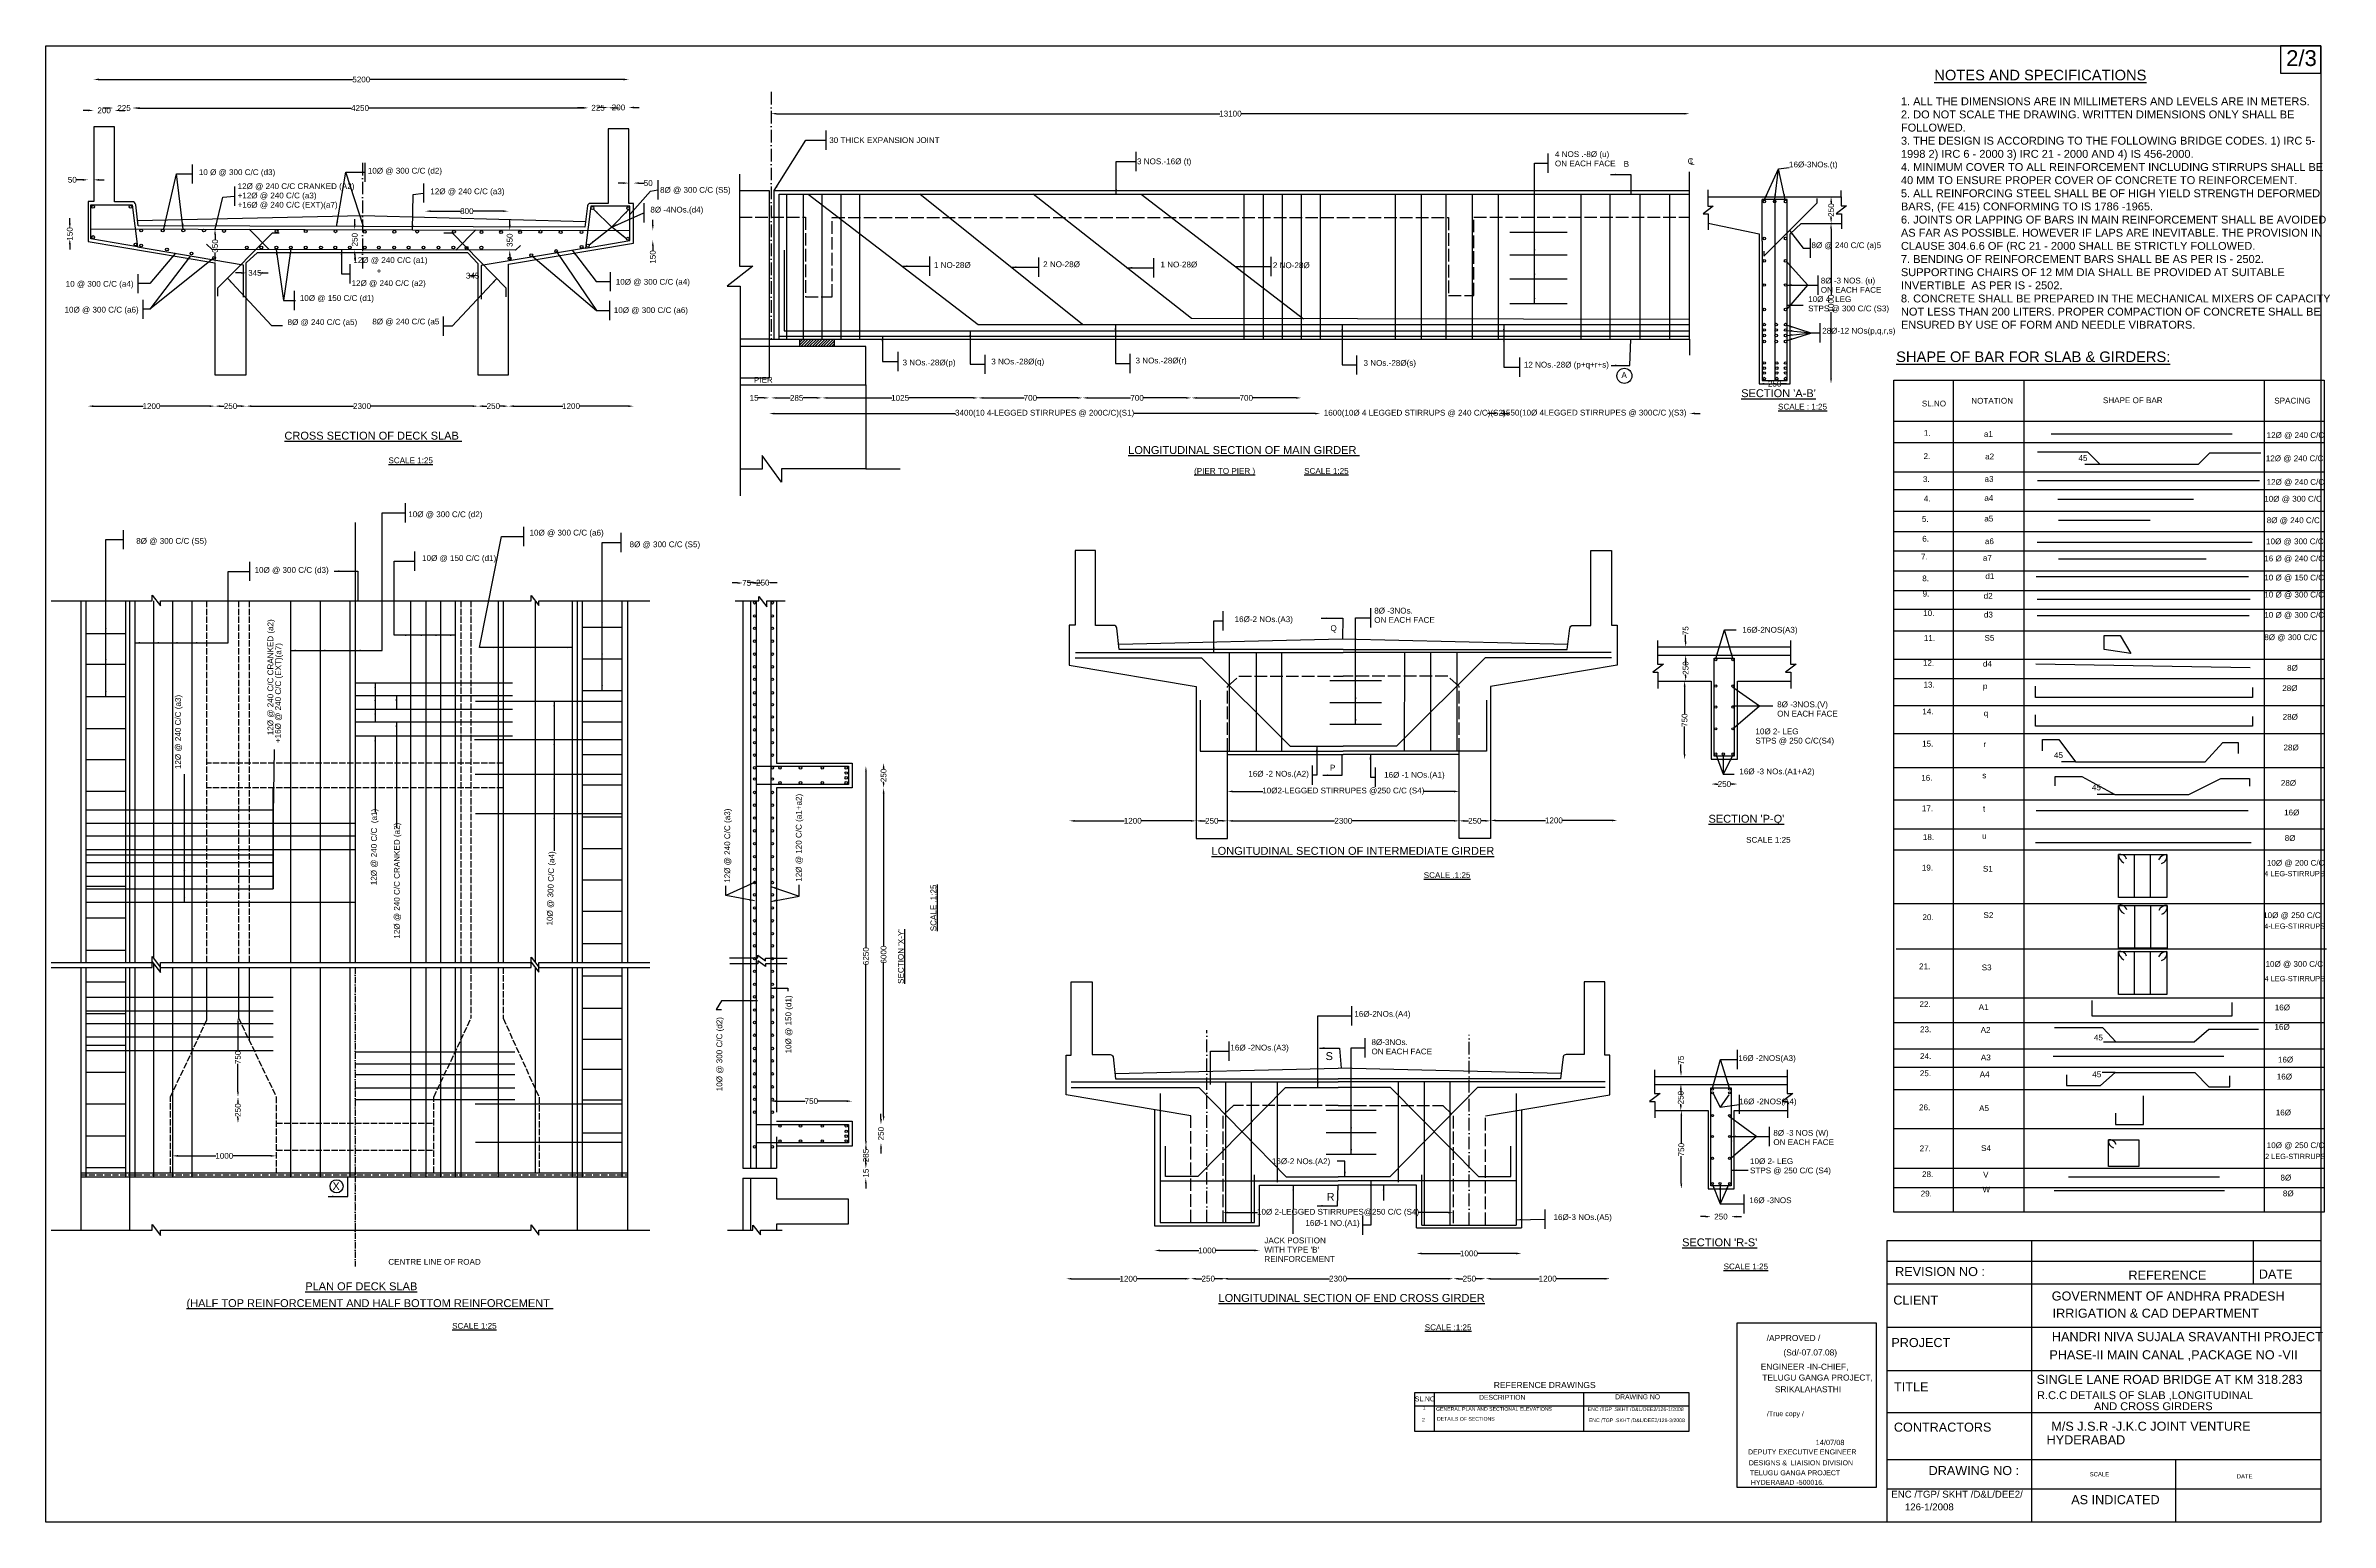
# Model space of a CAD drawing. Header units: millimetres. Extents: x -53232733 to -53211002, y 22138765 to 22152808.
import ezdxf

# ---------------------------------------------------------------- set-up
doc = ezdxf.new("R2010")
doc.units = ezdxf.units.MM
doc.header["$MEASUREMENT"] = 0
doc.linetypes.add('ACAD_ISO02W100', pattern=[15, 12, -3])
doc.linetypes.add('ACAD_ISO10W100', pattern=[18, 12, -3, 0, -3])
for name, color, linetype in [('DIMENSION', 7, 'Continuous'), ('DIMENSIONS', 7, 'Continuous'), ('DRAWING', 2, 'Continuous'), ('TEXT', 1, 'Continuous')]:
    doc.layers.add(name, color=color, linetype=linetype)
doc.styles.get("Standard").update_dxf_attribs({"font": 'arial.ttf', "height": 55})
doc.dimstyles.get("Standard").update_dxf_attribs({"dimtxt": 55, "dimasz": 50, "dimexe": 0.18, "dimexo": 0.0625, "dimgap": 0.09, "dimtad": 0, "dimdec": 0, "dimzin": 0, "dimdsep": 46, "dimtxsty": 'Standard', "dimcen": 0.09, "dimse1": 1, "dimse2": 1, "dimadec": 0, "dimazin": 0, "dimtfac": 1, "dimtdec": 0, "dimtofl": 0, "dimtmove": 0, "dimatfit": 3, "dimfxl": 1, "dimtolj": 1, "dimtzin": 0, "dimarcsym": 0})

# ---------------------------------------------------------------- blocks, each defined once
blk = doc.blocks.new('*D54')
at = {"layer": 'Defpoints', "color": 0, "transparency": 16777216}
for p in [(-53232276, 22151532), (-53232330, 22151325), (-53232276, 22151325)]:
    blk.add_point(p, dxfattribs=at)
at = {"layer": 'DIMENSIONS', "color": 0, "lineweight": -2, "transparency": 16777216}
for p, q in [((-53232380, 22151532), (-53232441, 22151532)), ((-53232226, 22151532), (-53232176, 22151532))]:
    blk.add_line(p, q, dxfattribs=at)
at = {"layer": 'DIMENSIONS', "color": 0, "transparency": 16777216}
for points in [[(-53232380, 22151540), (-53232380, 22151523), (-53232330, 22151532)], [(-53232226, 22151540), (-53232226, 22151523), (-53232276, 22151532)]]:
    blk.add_solid(points, dxfattribs=at)
at = {"layer": 'DIMENSIONS', "color": 0, "transparency": 16777216, "insert": (-53232480, 22151532), "char_height": 55, "attachment_point": 5}
blk.add_mtext('\\A1;50', dxfattribs=at)
blk = doc.blocks.new('*D55')
at = {"layer": 'Defpoints', "color": 0, "transparency": 16777216}
for p in [(-53232504, 22150970), (-53232303, 22151067), (-53232303, 22150970)]:
    blk.add_point(p, dxfattribs=at)
at = {"layer": 'DIMENSIONS', "color": 0, "lineweight": -2, "transparency": 16777216}
for p, q in [((-53232504, 22151117), (-53232504, 22151167)), ((-53232504, 22150920), (-53232504, 22150870))]:
    blk.add_line(p, q, dxfattribs=at)
at = {"layer": 'DIMENSIONS', "color": 0, "transparency": 16777216}
for points in [[(-53232512, 22151117), (-53232495, 22151117), (-53232504, 22151067)], [(-53232512, 22150920), (-53232495, 22150920), (-53232504, 22150970)]]:
    blk.add_solid(points, dxfattribs=at)
at = {"layer": 'DIMENSIONS', "color": 0, "transparency": 16777216, "insert": (-53232504, 22151018), "char_height": 55, "attachment_point": 5, "rotation": 90}
blk.add_mtext('\\A1;150', dxfattribs=at)
blk = doc.blocks.new('*D56')
at = {"layer": 'Defpoints', "color": 0, "transparency": 16777216}
for p in [(-53231122, 22151063), (-53231122, 22151063), (-53231123, 22150742)]:
    blk.add_point(p, dxfattribs=at)
at = {"layer": 'DIMENSIONS', "color": 0, "lineweight": -2, "transparency": 16777216}
for p, q in [((-53231122, 22151013), (-53231122, 22150963)), ((-53231122, 22150792), (-53231122, 22150842))]:
    blk.add_line(p, q, dxfattribs=at)
at = {"layer": 'DIMENSIONS', "color": 0, "transparency": 16777216}
for points in [[(-53231131, 22151013), (-53231114, 22151013), (-53231122, 22151063)], [(-53231131, 22150792), (-53231114, 22150792), (-53231122, 22150742)]]:
    blk.add_solid(points, dxfattribs=at)
at = {"layer": 'DIMENSIONS', "color": 0, "transparency": 16777216, "insert": (-53231122, 22150903), "char_height": 55, "attachment_point": 5, "rotation": 90}
blk.add_mtext('\\A1;350', dxfattribs=at)
blk = doc.blocks.new('*D57')
at = {"layer": 'Defpoints', "color": 0, "transparency": 16777216}
for p in [(-53230826, 22150741), (-53230718, 22150840), (-53230718, 22150647)]:
    blk.add_point(p, dxfattribs=at)
at = {"layer": 'DIMENSIONS', "color": 0, "lineweight": -2, "transparency": 16777216}
for p, q in [((-53230876, 22150647), (-53230926, 22150647)), ((-53230668, 22150647), (-53230618, 22150647))]:
    blk.add_line(p, q, dxfattribs=at)
at = {"layer": 'DIMENSIONS', "color": 0, "transparency": 16777216}
for points in [[(-53230876, 22150655), (-53230876, 22150638), (-53230826, 22150647)], [(-53230668, 22150655), (-53230668, 22150638), (-53230718, 22150647)]]:
    blk.add_solid(points, dxfattribs=at)
at = {"layer": 'DIMENSIONS', "color": 0, "transparency": 16777216, "insert": (-53230743, 22150647), "char_height": 55, "attachment_point": 5}
blk.add_mtext('\\A1;345', dxfattribs=at)
blk = doc.blocks.new('*D58')
at = {"layer": 'Defpoints', "color": 0, "transparency": 16777216}
for p in [(-53229793, 22150866), (-53229776, 22150866), (-53229775, 22151059)]:
    blk.add_point(p, dxfattribs=at)
at = {"layer": 'DIMENSIONS', "color": 0, "lineweight": -2, "transparency": 16777216}
for p, q in [((-53229793, 22151109), (-53229793, 22151159)), ((-53229793, 22150816), (-53229793, 22150766))]:
    blk.add_line(p, q, dxfattribs=at)
at = {"layer": 'DIMENSIONS', "color": 0, "transparency": 16777216}
for points in [[(-53229801, 22151109), (-53229785, 22151109), (-53229793, 22151059)], [(-53229801, 22150816), (-53229785, 22150816), (-53229793, 22150866)]]:
    blk.add_solid(points, dxfattribs=at)
at = {"layer": 'DIMENSIONS', "color": 0, "transparency": 16777216, "insert": (-53229793, 22150963), "char_height": 55, "attachment_point": 5, "rotation": 90}
blk.add_mtext('\\A1;250', dxfattribs=at)
blk = doc.blocks.new('*D59')
at = {"layer": 'Defpoints', "color": 0, "transparency": 16777216}
for p in [(-53228318, 22151054), (-53228319, 22150863), (-53228319, 22150863)]:
    blk.add_point(p, dxfattribs=at)
at = {"layer": 'DIMENSIONS', "color": 0, "lineweight": -2, "transparency": 16777216}
for p, q in [((-53228319, 22151104), (-53228319, 22151154)), ((-53228319, 22150813), (-53228319, 22150763))]:
    blk.add_line(p, q, dxfattribs=at)
at = {"layer": 'DIMENSIONS', "color": 0, "transparency": 16777216}
for points in [[(-53228327, 22151104), (-53228310, 22151104), (-53228319, 22151054)], [(-53228327, 22150813), (-53228310, 22150813), (-53228319, 22150863)]]:
    blk.add_solid(points, dxfattribs=at)
at = {"layer": 'DIMENSIONS', "color": 0, "transparency": 16777216, "insert": (-53228319, 22150958), "char_height": 55, "attachment_point": 5, "rotation": 90}
blk.add_mtext('\\A1;350', dxfattribs=at)
blk = doc.blocks.new('*D60')
at = {"layer": 'Defpoints', "color": 0, "transparency": 16777216}
for p in [(-53228722, 22150840), (-53228621, 22150737), (-53228621, 22150620)]:
    blk.add_point(p, dxfattribs=at)
at = {"layer": 'DIMENSIONS', "color": 0, "lineweight": -2, "transparency": 16777216}
blk.add_line((-53228672, 22150620), (-53228671, 22150620), dxfattribs=at)
at = {"layer": 'DIMENSIONS', "color": 0, "transparency": 16777216}
for points in [[(-53228672, 22150629), (-53228672, 22150612), (-53228722, 22150620)], [(-53228671, 22150629), (-53228671, 22150612), (-53228621, 22150620)]]:
    blk.add_solid(points, dxfattribs=at)
at = {"layer": 'DIMENSIONS', "color": 0, "transparency": 16777216, "insert": (-53228672, 22150620), "char_height": 55, "attachment_point": 5}
blk.add_mtext('\\A1;345', dxfattribs=at)
blk = doc.blocks.new('*D61')
at = {"layer": 'Defpoints', "color": 0, "transparency": 16777216}
for p in [(-53227187, 22151308), (-53227141, 22151501), (-53227141, 22151308)]:
    blk.add_point(p, dxfattribs=at)
at = {"layer": 'DIMENSIONS', "color": 0, "lineweight": -2, "transparency": 16777216}
for p, q in [((-53227237, 22151501), (-53227287, 22151501)), ((-53227091, 22151501), (-53227041, 22151501))]:
    blk.add_line(p, q, dxfattribs=at)
at = {"layer": 'DIMENSIONS', "color": 0, "transparency": 16777216}
for points in [[(-53227237, 22151509), (-53227237, 22151493), (-53227187, 22151501)], [(-53227091, 22151509), (-53227091, 22151493), (-53227141, 22151501)]]:
    blk.add_solid(points, dxfattribs=at)
at = {"layer": 'DIMENSIONS', "color": 0, "transparency": 16777216, "insert": (-53227002, 22151501), "char_height": 55, "attachment_point": 5}
blk.add_mtext('\\A1;50', dxfattribs=at)
blk = doc.blocks.new('*D62')
at = {"layer": 'Defpoints', "color": 0, "transparency": 16777216}
for p in [(-53227176, 22150956), (-53227173, 22151051), (-53226958, 22150956)]:
    blk.add_point(p, dxfattribs=at)
at = {"layer": 'DIMENSIONS', "color": 0, "lineweight": -2, "transparency": 16777216}
for p, q in [((-53226958, 22151101), (-53226958, 22151151)), ((-53226958, 22150906), (-53226958, 22150856))]:
    blk.add_line(p, q, dxfattribs=at)
at = {"layer": 'DIMENSIONS', "color": 0, "transparency": 16777216}
for points in [[(-53226966, 22151101), (-53226950, 22151101), (-53226958, 22151051)], [(-53226966, 22150906), (-53226950, 22150906), (-53226958, 22150956)]]:
    blk.add_solid(points, dxfattribs=at)
at = {"layer": 'DIMENSIONS', "color": 0, "transparency": 16777216, "insert": (-53226958, 22150798), "char_height": 55, "attachment_point": 5, "rotation": 90}
blk.add_mtext('\\A1;150', dxfattribs=at)
blk = doc.blocks.new('*D63')
at = {"layer": 'Defpoints', "color": 0, "transparency": 16777216}
for p in [(-53229122, 22151194), (-53228331, 22151234), (-53228331, 22151188)]:
    blk.add_point(p, dxfattribs=at)
at = {"layer": 'DIMENSIONS', "color": 0, "lineweight": -2, "transparency": 16777216}
for p, q in [((-53229072, 22151234), (-53228788, 22151234)), ((-53228381, 22151234), (-53228666, 22151234))]:
    blk.add_line(p, q, dxfattribs=at)
at = {"layer": 'DIMENSIONS', "color": 0, "transparency": 16777216}
for points in [[(-53229072, 22151242), (-53229072, 22151226), (-53229122, 22151234)], [(-53228381, 22151242), (-53228381, 22151226), (-53228331, 22151234)]]:
    blk.add_solid(points, dxfattribs=at)
at = {"layer": 'DIMENSIONS', "color": 0, "transparency": 16777216, "insert": (-53228727, 22151234), "char_height": 55, "attachment_point": 5}
blk.add_mtext('\\A1;800', dxfattribs=at)
blk = doc.blocks.new('*D64')
at = {"layer": 'Defpoints', "color": 0, "transparency": 16777216}
for p in [(-53232330, 22150944), (-53231123, 22150742), (-53232330, 22149380)]:
    blk.add_point(p, dxfattribs=at)
at = {"layer": 'DIMENSIONS', "color": 0, "lineweight": -2, "transparency": 16777216}
for p, q in [((-53232280, 22149380), (-53231806, 22149380)), ((-53231173, 22149380), (-53231647, 22149380))]:
    blk.add_line(p, q, dxfattribs=at)
at = {"layer": 'DIMENSIONS', "color": 0, "transparency": 16777216}
for points in [[(-53232280, 22149388), (-53232280, 22149371), (-53232330, 22149380)], [(-53231173, 22149388), (-53231173, 22149371), (-53231123, 22149380)]]:
    blk.add_solid(points, dxfattribs=at)
at = {"layer": 'DIMENSIONS', "color": 0, "transparency": 16777216, "insert": (-53231727, 22149380), "char_height": 55, "attachment_point": 5}
blk.add_mtext('\\A1;1200', dxfattribs=at)
blk = doc.blocks.new('*D65')
at = {"layer": 'Defpoints', "color": 0, "transparency": 16777216}
for p in [(-53231123, 22149678), (-53230826, 22149678), (-53231123, 22149380)]:
    blk.add_point(p, dxfattribs=at)
at = {"layer": 'DIMENSIONS', "color": 0, "lineweight": -2, "transparency": 16777216}
for p, q in [((-53231073, 22149380), (-53231036, 22149380)), ((-53230876, 22149380), (-53230913, 22149380))]:
    blk.add_line(p, q, dxfattribs=at)
at = {"layer": 'DIMENSIONS', "color": 0, "transparency": 16777216}
for points in [[(-53231073, 22149388), (-53231073, 22149371), (-53231123, 22149380)], [(-53230876, 22149388), (-53230876, 22149371), (-53230826, 22149380)]]:
    blk.add_solid(points, dxfattribs=at)
at = {"layer": 'DIMENSIONS', "color": 0, "transparency": 16777216, "insert": (-53230975, 22149380), "char_height": 55, "attachment_point": 5}
blk.add_mtext('\\A1;250', dxfattribs=at)
blk = doc.blocks.new('*D66')
at = {"layer": 'Defpoints', "color": 0, "transparency": 16777216}
for p in [(-53230826, 22150741), (-53228621, 22150737), (-53228621, 22149380)]:
    blk.add_point(p, dxfattribs=at)
at = {"layer": 'DIMENSIONS', "color": 0, "lineweight": -2, "transparency": 16777216}
for p, q in [((-53230776, 22149380), (-53229806, 22149380)), ((-53228671, 22149380), (-53229641, 22149380))]:
    blk.add_line(p, q, dxfattribs=at)
at = {"layer": 'DIMENSIONS', "color": 0, "transparency": 16777216}
for points in [[(-53230776, 22149388), (-53230776, 22149371), (-53230826, 22149380)], [(-53228671, 22149388), (-53228671, 22149371), (-53228621, 22149380)]]:
    blk.add_solid(points, dxfattribs=at)
at = {"layer": 'DIMENSIONS', "color": 0, "transparency": 16777216, "insert": (-53229724, 22149380), "char_height": 55, "attachment_point": 5}
blk.add_mtext('\\A1;2300', dxfattribs=at)
blk = doc.blocks.new('*D67')
at = {"layer": 'Defpoints', "color": 0, "transparency": 16777216}
for p in [(-53228621, 22149678), (-53228330, 22149678), (-53228621, 22149380)]:
    blk.add_point(p, dxfattribs=at)
at = {"layer": 'DIMENSIONS', "color": 0, "lineweight": -2, "transparency": 16777216}
for p, q in [((-53228571, 22149380), (-53228537, 22149380)), ((-53228380, 22149380), (-53228414, 22149380))]:
    blk.add_line(p, q, dxfattribs=at)
at = {"layer": 'DIMENSIONS', "color": 0, "transparency": 16777216}
for points in [[(-53228571, 22149388), (-53228571, 22149371), (-53228621, 22149380)], [(-53228380, 22149388), (-53228380, 22149371), (-53228330, 22149380)]]:
    blk.add_solid(points, dxfattribs=at)
at = {"layer": 'DIMENSIONS', "color": 0, "transparency": 16777216, "insert": (-53228475, 22149380), "char_height": 55, "attachment_point": 5}
blk.add_mtext('\\A1;250', dxfattribs=at)
blk = doc.blocks.new('*D68')
at = {"layer": 'Defpoints', "color": 0, "transparency": 16777216}
for p in [(-53227141, 22150929), (-53228330, 22150729), (-53227141, 22149380)]:
    blk.add_point(p, dxfattribs=at)
at = {"layer": 'DIMENSIONS', "color": 0, "lineweight": -2, "transparency": 16777216}
for p, q in [((-53228280, 22149380), (-53227815, 22149380)), ((-53227191, 22149380), (-53227656, 22149380))]:
    blk.add_line(p, q, dxfattribs=at)
at = {"layer": 'DIMENSIONS', "color": 0, "transparency": 16777216}
for points in [[(-53228280, 22149388), (-53228280, 22149371), (-53228330, 22149380)], [(-53227191, 22149388), (-53227191, 22149371), (-53227141, 22149380)]]:
    blk.add_solid(points, dxfattribs=at)
at = {"layer": 'DIMENSIONS', "color": 0, "transparency": 16777216, "insert": (-53227736, 22149380), "char_height": 55, "attachment_point": 5}
blk.add_mtext('\\A1;1200', dxfattribs=at)
blk = doc.blocks.new('*D69')
at = {"layer": 'Defpoints', "color": 0, "transparency": 16777216}
for p in [(-53215750, 22151372), (-53215750, 22151117), (-53215750, 22151117)]:
    blk.add_point(p, dxfattribs=at)
at = {"layer": 'DIMENSIONS', "color": 0, "lineweight": -2, "transparency": 16777216}
for p, q in [((-53215750, 22151322), (-53215750, 22151306)), ((-53215750, 22151167), (-53215750, 22151183))]:
    blk.add_line(p, q, dxfattribs=at)
at = {"layer": 'DIMENSIONS', "color": 0, "transparency": 16777216}
for points in [[(-53215758, 22151322), (-53215742, 22151322), (-53215750, 22151372)], [(-53215758, 22151167), (-53215742, 22151167), (-53215750, 22151117)]]:
    blk.add_solid(points, dxfattribs=at)
at = {"layer": 'DIMENSIONS', "color": 0, "transparency": 16777216, "insert": (-53215750, 22151244), "char_height": 55, "attachment_point": 5, "rotation": 90}
blk.add_mtext('\\A1;250', dxfattribs=at)
blk = doc.blocks.new('*D70')
at = {"layer": 'Defpoints', "color": 0, "transparency": 16777216}
for p in [(-53216036, 22151117), (-53216139, 22149593), (-53215751, 22149593)]:
    blk.add_point(p, dxfattribs=at)
at = {"layer": 'DIMENSIONS', "color": 0, "lineweight": -2, "transparency": 16777216}
for p, q in [((-53215751, 22151067), (-53215751, 22150434)), ((-53215751, 22149643), (-53215751, 22150275))]:
    blk.add_line(p, q, dxfattribs=at)
at = {"layer": 'DIMENSIONS', "color": 0, "transparency": 16777216}
for points in [[(-53215759, 22151067), (-53215743, 22151067), (-53215751, 22151117)], [(-53215759, 22149643), (-53215743, 22149643), (-53215751, 22149593)]]:
    blk.add_solid(points, dxfattribs=at)
at = {"layer": 'DIMENSIONS', "color": 0, "transparency": 16777216, "insert": (-53215751, 22150355), "char_height": 55, "attachment_point": 5, "rotation": 90}
blk.add_mtext('\\A1;1000', dxfattribs=at)
blk = doc.blocks.new('*D71')
at = {"layer": 'Defpoints', "color": 0, "transparency": 16777216}
for p in [(-53216435, 22149593), (-53216435, 22149593), (-53216139, 22149593)]:
    blk.add_point(p, dxfattribs=at)
at = {"layer": 'DIMENSIONS', "color": 0, "lineweight": -2, "transparency": 16777216}
for p, q in [((-53216385, 22149593), (-53216348, 22149593)), ((-53216189, 22149593), (-53216226, 22149593))]:
    blk.add_line(p, q, dxfattribs=at)
at = {"layer": 'DIMENSIONS', "color": 0, "transparency": 16777216}
for points in [[(-53216385, 22149601), (-53216385, 22149584), (-53216435, 22149593)], [(-53216189, 22149601), (-53216189, 22149584), (-53216139, 22149593)]]:
    blk.add_solid(points, dxfattribs=at)
at = {"layer": 'DIMENSIONS', "color": 0, "transparency": 16777216, "insert": (-53216287, 22149593), "char_height": 55, "attachment_point": 5}
blk.add_mtext('\\A1;250', dxfattribs=at)
blk = doc.blocks.new('*D72')
at = {"layer": 'Defpoints', "color": 0, "transparency": 16777216}
for p in [(-53225832, 22152088), (-53217096, 22152161), (-53217096, 22151524)]:
    blk.add_point(p, dxfattribs=at)
at = {"layer": 'DIMENSIONS', "color": 0, "lineweight": -2, "transparency": 16777216}
for p, q in [((-53225782, 22152161), (-53221565, 22152161)), ((-53217146, 22152161), (-53221363, 22152161))]:
    blk.add_line(p, q, dxfattribs=at)
at = {"layer": 'DIMENSIONS', "color": 0, "transparency": 16777216}
for points in [[(-53225782, 22152169), (-53225782, 22152153), (-53225832, 22152161)], [(-53217146, 22152169), (-53217146, 22152153), (-53217096, 22152161)]]:
    blk.add_solid(points, dxfattribs=at)
at = {"layer": 'DIMENSIONS', "color": 0, "transparency": 16777216, "insert": (-53221464, 22152161), "char_height": 55, "attachment_point": 5}
blk.add_mtext('\\A1;13100', dxfattribs=at)
blk = doc.blocks.new('*D73')
at = {"layer": 'Defpoints', "color": 0, "transparency": 16777216}
for p in [(-53231526, 22142246), (-53230542, 22142250), (-53230542, 22142246)]:
    blk.add_point(p, dxfattribs=at)
at = {"layer": 'DIMENSIONS', "color": 0, "lineweight": -2, "transparency": 16777216}
for p, q in [((-53231476, 22142250), (-53231114, 22142250)), ((-53230592, 22142250), (-53230955, 22142250))]:
    blk.add_line(p, q, dxfattribs=at)
at = {"layer": 'DIMENSIONS', "color": 0, "transparency": 16777216}
for points in [[(-53231476, 22142258), (-53231476, 22142241), (-53231526, 22142250)], [(-53230592, 22142258), (-53230592, 22142241), (-53230542, 22142250)]]:
    blk.add_solid(points, dxfattribs=at)
at = {"layer": 'DIMENSIONS', "color": 0, "transparency": 16777216, "insert": (-53231034, 22142250), "char_height": 55, "attachment_point": 5}
blk.add_mtext('\\A1;1000', dxfattribs=at)
blk = doc.blocks.new('*D74')
at = {"layer": 'Defpoints', "color": 0, "transparency": 16777216}
for p in [(-53225852, 22150018), (-53225832, 22150018), (-53225832, 22149458)]:
    blk.add_point(p, dxfattribs=at)
at = {"layer": 'DIMENSIONS', "color": 0, "lineweight": -2, "transparency": 16777216}
for p, q in [((-53225902, 22149458), (-53225958, 22149458)), ((-53225782, 22149458), (-53225732, 22149458))]:
    blk.add_line(p, q, dxfattribs=at)
at = {"layer": 'DIMENSIONS', "color": 0, "transparency": 16777216}
for points in [[(-53225902, 22149466), (-53225902, 22149450), (-53225852, 22149458)], [(-53225782, 22149466), (-53225782, 22149450), (-53225832, 22149458)]]:
    blk.add_solid(points, dxfattribs=at)
at = {"layer": 'DIMENSIONS', "color": 0, "transparency": 16777216, "insert": (-53225995, 22149458), "char_height": 55, "attachment_point": 5}
blk.add_mtext('\\A1;15', dxfattribs=at)
blk = doc.blocks.new('*D75')
at = {"layer": 'Defpoints', "color": 0, "transparency": 16777216}
for p in [(-53225832, 22150018), (-53225348, 22150018), (-53225348, 22149458)]:
    blk.add_point(p, dxfattribs=at)
at = {"layer": 'DIMENSIONS', "color": 0, "lineweight": -2, "transparency": 16777216}
for p, q in [((-53225782, 22149458), (-53225652, 22149458)), ((-53225398, 22149458), (-53225529, 22149458))]:
    blk.add_line(p, q, dxfattribs=at)
at = {"layer": 'DIMENSIONS', "color": 0, "transparency": 16777216}
for points in [[(-53225782, 22149466), (-53225782, 22149450), (-53225832, 22149458)], [(-53225398, 22149466), (-53225398, 22149450), (-53225348, 22149458)]]:
    blk.add_solid(points, dxfattribs=at)
at = {"layer": 'DIMENSIONS', "color": 0, "transparency": 16777216, "insert": (-53225590, 22149458), "char_height": 55, "attachment_point": 5}
blk.add_mtext('\\A1;285', dxfattribs=at)
blk = doc.blocks.new('*D76')
at = {"layer": 'Defpoints', "color": 0, "transparency": 16777216}
for p in [(-53225348, 22150018), (-53223863, 22150018), (-53223863, 22149458)]:
    blk.add_point(p, dxfattribs=at)
at = {"layer": 'DIMENSIONS', "color": 0, "lineweight": -2, "transparency": 16777216}
for p, q in [((-53225298, 22149458), (-53224686, 22149458)), ((-53223913, 22149458), (-53224526, 22149458))]:
    blk.add_line(p, q, dxfattribs=at)
at = {"layer": 'DIMENSIONS', "color": 0, "transparency": 16777216}
for points in [[(-53225298, 22149466), (-53225298, 22149450), (-53225348, 22149458)], [(-53223913, 22149466), (-53223913, 22149450), (-53223863, 22149458)]]:
    blk.add_solid(points, dxfattribs=at)
at = {"layer": 'DIMENSIONS', "color": 0, "transparency": 16777216, "insert": (-53224606, 22149458), "char_height": 55, "attachment_point": 5}
blk.add_mtext('\\A1;1025', dxfattribs=at)
blk = doc.blocks.new('*D77')
at = {"layer": 'Defpoints', "color": 0, "transparency": 16777216}
for p in [(-53223864, 22150155), (-53222870, 22150155), (-53222870, 22149458)]:
    blk.add_point(p, dxfattribs=at)
at = {"layer": 'DIMENSIONS', "color": 0, "lineweight": -2, "transparency": 16777216}
for p, q in [((-53223814, 22149458), (-53223427, 22149458)), ((-53222920, 22149458), (-53223306, 22149458))]:
    blk.add_line(p, q, dxfattribs=at)
at = {"layer": 'DIMENSIONS', "color": 0, "transparency": 16777216}
for points in [[(-53223814, 22149466), (-53223814, 22149450), (-53223864, 22149458)], [(-53222920, 22149466), (-53222920, 22149450), (-53222870, 22149458)]]:
    blk.add_solid(points, dxfattribs=at)
at = {"layer": 'DIMENSIONS', "color": 0, "transparency": 16777216, "insert": (-53223367, 22149458), "char_height": 55, "attachment_point": 5}
blk.add_mtext('\\A1;700', dxfattribs=at)
blk = doc.blocks.new('*D78')
at = {"layer": 'Defpoints', "color": 0, "transparency": 16777216}
for p in [(-53221835, 22150213), (-53222870, 22150155), (-53221835, 22149458)]:
    blk.add_point(p, dxfattribs=at)
at = {"layer": 'DIMENSIONS', "color": 0, "lineweight": -2, "transparency": 16777216}
for p, q in [((-53222820, 22149458), (-53222413, 22149458)), ((-53221885, 22149458), (-53222292, 22149458))]:
    blk.add_line(p, q, dxfattribs=at)
at = {"layer": 'DIMENSIONS', "color": 0, "transparency": 16777216}
for points in [[(-53222820, 22149466), (-53222820, 22149450), (-53222870, 22149458)], [(-53221885, 22149466), (-53221885, 22149450), (-53221835, 22149458)]]:
    blk.add_solid(points, dxfattribs=at)
at = {"layer": 'DIMENSIONS', "color": 0, "transparency": 16777216, "insert": (-53222352, 22149458), "char_height": 55, "attachment_point": 5}
blk.add_mtext('\\A1;700', dxfattribs=at)
blk = doc.blocks.new('*D79')
at = {"layer": 'Defpoints', "color": 0, "transparency": 16777216}
for p in [(-53221835, 22150213), (-53220790, 22150228), (-53220790, 22149458)]:
    blk.add_point(p, dxfattribs=at)
at = {"layer": 'DIMENSIONS', "color": 0, "lineweight": -2, "transparency": 16777216}
for p, q in [((-53221785, 22149458), (-53221373, 22149458)), ((-53220840, 22149458), (-53221252, 22149458))]:
    blk.add_line(p, q, dxfattribs=at)
at = {"layer": 'DIMENSIONS', "color": 0, "transparency": 16777216}
for points in [[(-53221785, 22149466), (-53221785, 22149450), (-53221835, 22149458)], [(-53220840, 22149466), (-53220840, 22149450), (-53220790, 22149458)]]:
    blk.add_solid(points, dxfattribs=at)
at = {"layer": 'DIMENSIONS', "color": 0, "transparency": 16777216, "insert": (-53221313, 22149458), "char_height": 55, "attachment_point": 5}
blk.add_mtext('\\A1;700', dxfattribs=at)
blk = doc.blocks.new('*D80')
at = {"layer": 'Defpoints', "color": 0, "transparency": 16777216}
for p in [(-53225852, 22150018), (-53220610, 22150018), (-53220610, 22149309)]:
    blk.add_point(p, dxfattribs=at)
at = {"layer": 'DIMENSIONS', "color": 0, "lineweight": -2, "transparency": 16777216}
for p, q in [((-53225802, 22149309), (-53224080, 22149309)), ((-53220660, 22149309), (-53222381, 22149309))]:
    blk.add_line(p, q, dxfattribs=at)
at = {"layer": 'DIMENSIONS', "color": 0, "transparency": 16777216}
for points in [[(-53225802, 22149317), (-53225802, 22149301), (-53225852, 22149309)], [(-53220660, 22149317), (-53220660, 22149301), (-53220610, 22149309)]]:
    blk.add_solid(points, dxfattribs=at)
at = {"layer": 'DIMENSIONS', "color": 0, "transparency": 16777216, "insert": (-53223231, 22149309), "char_height": 55, "attachment_point": 5}
blk.add_mtext('\\A1;3400(10 4-LEGGED STIRRUPES @ 200C/C)(S1)', dxfattribs=at)
blk = doc.blocks.new('*D81')
at = {"layer": 'Defpoints', "color": 0, "transparency": 16777216}
for p in [(-53220610, 22150018), (-53218917, 22150018), (-53218917, 22149309)]:
    blk.add_point(p, dxfattribs=at)
at = {"layer": 'DIMENSIONS', "color": 0, "lineweight": -2, "transparency": 16777216}
for p, q in [((-53220660, 22149309), (-53220710, 22149309)), ((-53218867, 22149309), (-53218817, 22149309))]:
    blk.add_line(p, q, dxfattribs=at)
at = {"layer": 'DIMENSIONS', "color": 0, "transparency": 16777216}
for points in [[(-53220660, 22149317), (-53220660, 22149301), (-53220610, 22149309)], [(-53218867, 22149317), (-53218867, 22149301), (-53218917, 22149309)]]:
    blk.add_solid(points, dxfattribs=at)
at = {"layer": 'DIMENSIONS', "color": 0, "transparency": 16777216, "insert": (-53219711, 22149309), "char_height": 55, "attachment_point": 5}
blk.add_mtext('\\A1;1600(10Ø 4 LEGGED STIRRUPS @ 240 C/C)(S2)', dxfattribs=at)
blk = doc.blocks.new('*D82')
at = {"layer": 'Defpoints', "color": 0, "transparency": 16777216}
for p in [(-53218917, 22150018), (-53217096, 22150045), (-53217096, 22149310)]:
    blk.add_point(p, dxfattribs=at)
at = {"layer": 'DIMENSIONS', "color": 0, "lineweight": -2, "transparency": 16777216}
for p, q in [((-53218967, 22149310), (-53219017, 22149310)), ((-53217046, 22149310), (-53216996, 22149310))]:
    blk.add_line(p, q, dxfattribs=at)
at = {"layer": 'DIMENSIONS', "color": 0, "transparency": 16777216}
for points in [[(-53218967, 22149319), (-53218967, 22149302), (-53218917, 22149310)], [(-53217046, 22149319), (-53217046, 22149302), (-53217096, 22149310)]]:
    blk.add_solid(points, dxfattribs=at)
at = {"layer": 'DIMENSIONS', "color": 0, "transparency": 16777216, "insert": (-53218006, 22149310), "char_height": 55, "attachment_point": 5}
blk.add_mtext('\\A1;1550(10Ø 4LEGGED STIRRUPES @ 300C/C )(S3)', dxfattribs=at)
blk = doc.blocks.new('*D83')
at = {"layer": 'Defpoints', "color": 0, "transparency": 16777216}
for p in [(-53225097, 22145956), (-53225063, 22142342), (-53224931, 22142342)]:
    blk.add_point(p, dxfattribs=at)
at = {"layer": 'DIMENSIONS', "color": 0, "lineweight": -2, "transparency": 16777216}
for p, q in [((-53224931, 22145906), (-53224931, 22144231)), ((-53224931, 22142392), (-53224931, 22144067))]:
    blk.add_line(p, q, dxfattribs=at)
at = {"layer": 'DIMENSIONS', "color": 0, "transparency": 16777216}
for points in [[(-53224939, 22145906), (-53224923, 22145906), (-53224931, 22145956)], [(-53224939, 22142392), (-53224923, 22142392), (-53224931, 22142342)]]:
    blk.add_solid(points, dxfattribs=at)
at = {"layer": 'DIMENSIONS', "color": 0, "transparency": 16777216, "insert": (-53224931, 22144149), "char_height": 55, "attachment_point": 5, "rotation": 90}
blk.add_mtext('\\A1;6250', dxfattribs=at)
blk = doc.blocks.new('*D84')
at = {"layer": 'Defpoints', "color": 0, "transparency": 16777216}
for p in [(-53225975, 22142373), (-53225975, 22142132), (-53224931, 22142132)]:
    blk.add_point(p, dxfattribs=at)
at = {"layer": 'DIMENSIONS', "color": 0, "lineweight": -2, "transparency": 16777216}
for p, q in [((-53224931, 22142323), (-53224931, 22142314)), ((-53224931, 22142182), (-53224931, 22142191))]:
    blk.add_line(p, q, dxfattribs=at)
at = {"layer": 'DIMENSIONS', "color": 0, "transparency": 16777216}
for points in [[(-53224939, 22142323), (-53224923, 22142323), (-53224931, 22142373)], [(-53224939, 22142182), (-53224923, 22142182), (-53224931, 22142132)]]:
    blk.add_solid(points, dxfattribs=at)
at = {"layer": 'DIMENSIONS', "color": 0, "transparency": 16777216, "insert": (-53224931, 22142253), "char_height": 55, "attachment_point": 5, "rotation": 90}
blk.add_mtext('\\A1;285', dxfattribs=at)
blk = doc.blocks.new('*D85')
at = {"layer": 'Defpoints', "color": 0, "transparency": 16777216}
for p in [(-53225781, 22142132), (-53225781, 22142039), (-53224932, 22142132)]:
    blk.add_point(p, dxfattribs=at)
at = {"layer": 'DIMENSIONS', "color": 0, "lineweight": -2, "transparency": 16777216}
for p, q in [((-53224932, 22142182), (-53224932, 22142232)), ((-53224932, 22141989), (-53224932, 22141939))]:
    blk.add_line(p, q, dxfattribs=at)
at = {"layer": 'DIMENSIONS', "color": 0, "transparency": 16777216}
for points in [[(-53224940, 22142182), (-53224924, 22142182), (-53224932, 22142132)], [(-53224940, 22141989), (-53224924, 22141989), (-53224932, 22142039)]]:
    blk.add_solid(points, dxfattribs=at)
at = {"layer": 'DIMENSIONS', "color": 0, "transparency": 16777216, "insert": (-53224932, 22142086), "char_height": 55, "attachment_point": 5, "rotation": 90}
blk.add_mtext('\\A1;15', dxfattribs=at)
blk = doc.blocks.new('*D86')
at = {"layer": 'Defpoints', "color": 0, "transparency": 16777216}
for p in [(-53225097, 22142549), (-53225097, 22142373), (-53224788, 22142373)]:
    blk.add_point(p, dxfattribs=at)
at = {"layer": 'DIMENSIONS', "color": 0, "lineweight": -2, "transparency": 16777216}
for p, q in [((-53224788, 22142599), (-53224788, 22142649)), ((-53224788, 22142323), (-53224788, 22142273))]:
    blk.add_line(p, q, dxfattribs=at)
at = {"layer": 'DIMENSIONS', "color": 0, "transparency": 16777216}
for points in [[(-53224796, 22142599), (-53224779, 22142599), (-53224788, 22142549)], [(-53224796, 22142323), (-53224779, 22142323), (-53224788, 22142373)]]:
    blk.add_solid(points, dxfattribs=at)
at = {"layer": 'DIMENSIONS', "color": 0, "transparency": 16777216, "insert": (-53224788, 22142461), "char_height": 55, "attachment_point": 5, "rotation": 90}
blk.add_mtext('\\A1;250', dxfattribs=at)
blk = doc.blocks.new('*D87')
at = {"layer": 'Defpoints', "color": 0, "transparency": 16777216}
for p in [(-53225781, 22145986), (-53225781, 22145749), (-53224763, 22145749)]:
    blk.add_point(p, dxfattribs=at)
at = {"layer": 'DIMENSIONS', "color": 0, "lineweight": -2, "transparency": 16777216}
for p, q in [((-53224763, 22145936), (-53224763, 22145929)), ((-53224763, 22145799), (-53224763, 22145806))]:
    blk.add_line(p, q, dxfattribs=at)
at = {"layer": 'DIMENSIONS', "color": 0, "transparency": 16777216}
for points in [[(-53224771, 22145936), (-53224754, 22145936), (-53224763, 22145986)], [(-53224771, 22145799), (-53224754, 22145799), (-53224763, 22145749)]]:
    blk.add_solid(points, dxfattribs=at)
at = {"layer": 'DIMENSIONS', "color": 0, "transparency": 16777216, "insert": (-53224763, 22145868), "char_height": 55, "attachment_point": 5, "rotation": 90}
blk.add_mtext('\\A1;250', dxfattribs=at)
blk = doc.blocks.new('*D88')
at = {"layer": 'Defpoints', "color": 0, "transparency": 16777216}
for p in [(-53225063, 22145749), (-53225063, 22142579), (-53224763, 22142579)]:
    blk.add_point(p, dxfattribs=at)
at = {"layer": 'DIMENSIONS', "color": 0, "lineweight": -2, "transparency": 16777216}
for p, q in [((-53224763, 22145699), (-53224763, 22144246)), ((-53224763, 22142629), (-53224763, 22144082))]:
    blk.add_line(p, q, dxfattribs=at)
at = {"layer": 'DIMENSIONS', "color": 0, "transparency": 16777216}
for points in [[(-53224771, 22145699), (-53224754, 22145699), (-53224763, 22145749)], [(-53224771, 22142629), (-53224754, 22142629), (-53224763, 22142579)]]:
    blk.add_solid(points, dxfattribs=at)
at = {"layer": 'DIMENSIONS', "color": 0, "transparency": 16777216, "insert": (-53224763, 22144164), "char_height": 55, "attachment_point": 5, "rotation": 90}
blk.add_mtext('\\A1;6000', dxfattribs=at)
blk = doc.blocks.new('*D89')
at = {"layer": 'Defpoints', "color": 0, "transparency": 16777216}
for p in [(-53221492, 22145716), (-53219288, 22145716), (-53219288, 22145716)]:
    blk.add_point(p, dxfattribs=at)
at = {"layer": 'DIMENSIONS', "color": 0, "lineweight": -2, "transparency": 16777216}
for p, q in [((-53221442, 22145716), (-53221156, 22145716)), ((-53219338, 22145716), (-53219624, 22145716))]:
    blk.add_line(p, q, dxfattribs=at)
at = {"layer": 'DIMENSIONS', "color": 0, "transparency": 16777216}
for points in [[(-53221442, 22145724), (-53221442, 22145707), (-53221492, 22145716)], [(-53219338, 22145724), (-53219338, 22145707), (-53219288, 22145716)]]:
    blk.add_solid(points, dxfattribs=at)
at = {"layer": 'DIMENSIONS', "color": 0, "transparency": 16777216, "insert": (-53220390, 22145716), "char_height": 55, "attachment_point": 5}
blk.add_mtext('\\A1;10Ø2-LEGGED STIRRUPES @250 C/C (S4)', dxfattribs=at)
blk = doc.blocks.new('*D90')
at = {"layer": 'Defpoints', "color": 0, "transparency": 16777216}
for p in [(-53217134, 22147090), (-53217134, 22147012), (-53217134, 22147012)]:
    blk.add_point(p, dxfattribs=at)
at = {"layer": 'DIMENSIONS', "color": 0, "lineweight": -2, "transparency": 16777216}
for p, q in [((-53217134, 22147140), (-53217134, 22147205)), ((-53217134, 22146962), (-53217134, 22146912))]:
    blk.add_line(p, q, dxfattribs=at)
at = {"layer": 'DIMENSIONS', "color": 0, "transparency": 16777216}
for points in [[(-53217142, 22147140), (-53217125, 22147140), (-53217134, 22147090)], [(-53217142, 22146962), (-53217125, 22146962), (-53217134, 22147012)]]:
    blk.add_solid(points, dxfattribs=at)
at = {"layer": 'DIMENSIONS', "color": 0, "transparency": 16777216, "insert": (-53217134, 22147244), "char_height": 55, "attachment_point": 5, "rotation": 90}
blk.add_mtext('\\A1;75', dxfattribs=at)
blk = doc.blocks.new('*D91')
at = {"layer": 'Defpoints', "color": 0, "transparency": 16777216}
for p in [(-53217134, 22147012), (-53217134, 22146766), (-53217134, 22146766)]:
    blk.add_point(p, dxfattribs=at)
at = {"layer": 'DIMENSIONS', "color": 0, "lineweight": -2, "transparency": 16777216}
for p, q in [((-53217134, 22146962), (-53217134, 22146950)), ((-53217134, 22146816), (-53217134, 22146828))]:
    blk.add_line(p, q, dxfattribs=at)
at = {"layer": 'DIMENSIONS', "color": 0, "transparency": 16777216}
for points in [[(-53217142, 22146962), (-53217125, 22146962), (-53217134, 22147012)], [(-53217142, 22146816), (-53217125, 22146816), (-53217134, 22146766)]]:
    blk.add_solid(points, dxfattribs=at)
at = {"layer": 'DIMENSIONS', "color": 0, "transparency": 16777216, "insert": (-53217134, 22146889), "char_height": 55, "attachment_point": 5, "rotation": 90}
blk.add_mtext('\\A1;250', dxfattribs=at)
blk = doc.blocks.new('*D92')
at = {"layer": 'Defpoints', "color": 0, "transparency": 16777216}
for p in [(-53216890, 22146766), (-53217144, 22146021), (-53216890, 22146021)]:
    blk.add_point(p, dxfattribs=at)
at = {"layer": 'DIMENSIONS', "color": 0, "lineweight": -2, "transparency": 16777216}
for p, q in [((-53217144, 22146716), (-53217144, 22146454)), ((-53217144, 22146071), (-53217144, 22146333))]:
    blk.add_line(p, q, dxfattribs=at)
at = {"layer": 'DIMENSIONS', "color": 0, "transparency": 16777216}
for points in [[(-53217152, 22146716), (-53217135, 22146716), (-53217144, 22146766)], [(-53217152, 22146071), (-53217135, 22146071), (-53217144, 22146021)]]:
    blk.add_solid(points, dxfattribs=at)
at = {"layer": 'DIMENSIONS', "color": 0, "transparency": 16777216, "insert": (-53217144, 22146393), "char_height": 55, "attachment_point": 5, "rotation": 90}
blk.add_mtext('\\A1;750', dxfattribs=at)
blk = doc.blocks.new('*D93')
at = {"layer": 'Defpoints', "color": 0, "transparency": 16777216}
for p in [(-53216890, 22146021), (-53216640, 22146021), (-53216640, 22145786)]:
    blk.add_point(p, dxfattribs=at)
at = {"layer": 'DIMENSIONS', "color": 0, "lineweight": -2, "transparency": 16777216}
for p, q in [((-53216840, 22145786), (-53216826, 22145786)), ((-53216690, 22145786), (-53216704, 22145786))]:
    blk.add_line(p, q, dxfattribs=at)
at = {"layer": 'DIMENSIONS', "color": 0, "transparency": 16777216}
for points in [[(-53216840, 22145794), (-53216840, 22145777), (-53216890, 22145786)], [(-53216690, 22145794), (-53216690, 22145777), (-53216640, 22145786)]]:
    blk.add_solid(points, dxfattribs=at)
at = {"layer": 'DIMENSIONS', "color": 0, "transparency": 16777216, "insert": (-53216765, 22145786), "char_height": 55, "attachment_point": 5}
blk.add_mtext('\\A1;250', dxfattribs=at)
blk = doc.blocks.new('*D94')
at = {"layer": 'Defpoints', "color": 0, "transparency": 16777216}
for p in [(-53222996, 22146916), (-53221790, 22146713), (-53221790, 22145436)]:
    blk.add_point(p, dxfattribs=at)
at = {"layer": 'DIMENSIONS', "color": 0, "lineweight": -2, "transparency": 16777216}
for p, q in [((-53222946, 22145436), (-53222473, 22145436)), ((-53221840, 22145436), (-53222314, 22145436))]:
    blk.add_line(p, q, dxfattribs=at)
at = {"layer": 'DIMENSIONS', "color": 0, "transparency": 16777216}
for points in [[(-53222946, 22145444), (-53222946, 22145427), (-53222996, 22145436)], [(-53221840, 22145444), (-53221840, 22145427), (-53221790, 22145436)]]:
    blk.add_solid(points, dxfattribs=at)
at = {"layer": 'DIMENSIONS', "color": 0, "transparency": 16777216, "insert": (-53222393, 22145436), "char_height": 55, "attachment_point": 5}
blk.add_mtext('\\A1;1200', dxfattribs=at)
blk = doc.blocks.new('*D95')
at = {"layer": 'Defpoints', "color": 0, "transparency": 16777216}
for p in [(-53221790, 22145436), (-53221492, 22145436), (-53221492, 22145436)]:
    blk.add_point(p, dxfattribs=at)
at = {"layer": 'DIMENSIONS', "color": 0, "lineweight": -2, "transparency": 16777216}
for p, q in [((-53221740, 22145436), (-53221702, 22145436)), ((-53221542, 22145436), (-53221580, 22145436))]:
    blk.add_line(p, q, dxfattribs=at)
at = {"layer": 'DIMENSIONS', "color": 0, "transparency": 16777216}
for points in [[(-53221740, 22145444), (-53221740, 22145427), (-53221790, 22145436)], [(-53221542, 22145444), (-53221542, 22145427), (-53221492, 22145436)]]:
    blk.add_solid(points, dxfattribs=at)
at = {"layer": 'DIMENSIONS', "color": 0, "transparency": 16777216, "insert": (-53221641, 22145436), "char_height": 55, "attachment_point": 5}
blk.add_mtext('\\A1;250', dxfattribs=at)
blk = doc.blocks.new('*D96')
at = {"layer": 'Defpoints', "color": 0, "transparency": 16777216}
for p in [(-53221492, 22146068), (-53219288, 22146068), (-53219288, 22145436)]:
    blk.add_point(p, dxfattribs=at)
at = {"layer": 'DIMENSIONS', "color": 0, "lineweight": -2, "transparency": 16777216}
for p, q in [((-53221442, 22145436), (-53220473, 22145436)), ((-53219338, 22145436), (-53220308, 22145436))]:
    blk.add_line(p, q, dxfattribs=at)
at = {"layer": 'DIMENSIONS', "color": 0, "transparency": 16777216}
for points in [[(-53221442, 22145444), (-53221442, 22145427), (-53221492, 22145436)], [(-53219338, 22145444), (-53219338, 22145427), (-53219288, 22145436)]]:
    blk.add_solid(points, dxfattribs=at)
at = {"layer": 'DIMENSIONS', "color": 0, "transparency": 16777216, "insert": (-53220390, 22145436), "char_height": 55, "attachment_point": 5}
blk.add_mtext('\\A1;2300', dxfattribs=at)
blk = doc.blocks.new('*D97')
at = {"layer": 'Defpoints', "color": 0, "transparency": 16777216}
for p in [(-53219288, 22145436), (-53218990, 22145436), (-53218990, 22145436)]:
    blk.add_point(p, dxfattribs=at)
at = {"layer": 'DIMENSIONS', "color": 0, "lineweight": -2, "transparency": 16777216}
for p, q in [((-53219238, 22145436), (-53219200, 22145436)), ((-53219040, 22145436), (-53219078, 22145436))]:
    blk.add_line(p, q, dxfattribs=at)
at = {"layer": 'DIMENSIONS', "color": 0, "transparency": 16777216}
for points in [[(-53219238, 22145444), (-53219238, 22145427), (-53219288, 22145436)], [(-53219040, 22145444), (-53219040, 22145427), (-53218990, 22145436)]]:
    blk.add_solid(points, dxfattribs=at)
at = {"layer": 'DIMENSIONS', "color": 0, "transparency": 16777216, "insert": (-53219139, 22145436), "char_height": 55, "attachment_point": 5}
blk.add_mtext('\\A1;250', dxfattribs=at)
blk = doc.blocks.new('*D98')
at = {"layer": 'Defpoints', "color": 0, "transparency": 16777216}
for p in [(-53217784, 22146916), (-53218990, 22146713), (-53217784, 22145440)]:
    blk.add_point(p, dxfattribs=at)
at = {"layer": 'DIMENSIONS', "color": 0, "lineweight": -2, "transparency": 16777216}
for p, q in [((-53218940, 22145440), (-53218467, 22145440)), ((-53217834, 22145440), (-53218307, 22145440))]:
    blk.add_line(p, q, dxfattribs=at)
at = {"layer": 'DIMENSIONS', "color": 0, "transparency": 16777216}
for points in [[(-53218940, 22145448), (-53218940, 22145431), (-53218990, 22145440)], [(-53217834, 22145448), (-53217834, 22145431), (-53217784, 22145440)]]:
    blk.add_solid(points, dxfattribs=at)
at = {"layer": 'DIMENSIONS', "color": 0, "transparency": 16777216, "insert": (-53218387, 22145440), "char_height": 55, "attachment_point": 5}
blk.add_mtext('\\A1;1200', dxfattribs=at)
blk = doc.blocks.new('*D99')
at = {"layer": 'Defpoints', "color": 0, "transparency": 16777216}
for p in [(-53222185, 22141350), (-53221186, 22141350), (-53221186, 22141350)]:
    blk.add_point(p, dxfattribs=at)
at = {"layer": 'DIMENSIONS', "color": 0, "lineweight": -2, "transparency": 16777216}
for p, q in [((-53222135, 22141350), (-53221765, 22141350)), ((-53221236, 22141350), (-53221606, 22141350))]:
    blk.add_line(p, q, dxfattribs=at)
at = {"layer": 'DIMENSIONS', "color": 0, "transparency": 16777216}
for points in [[(-53222135, 22141359), (-53222135, 22141342), (-53222185, 22141350)], [(-53221236, 22141359), (-53221236, 22141342), (-53221186, 22141350)]]:
    blk.add_solid(points, dxfattribs=at)
at = {"layer": 'DIMENSIONS', "color": 0, "transparency": 16777216, "insert": (-53221685, 22141350), "char_height": 55, "attachment_point": 5}
blk.add_mtext('\\A1;1000', dxfattribs=at)
blk = doc.blocks.new('*D100')
at = {"layer": 'Defpoints', "color": 0, "transparency": 16777216}
for p in [(-53219694, 22141322), (-53218696, 22141322), (-53218696, 22141322)]:
    blk.add_point(p, dxfattribs=at)
at = {"layer": 'DIMENSIONS', "color": 0, "lineweight": -2, "transparency": 16777216}
for p, q in [((-53219644, 22141322), (-53219275, 22141322)), ((-53218746, 22141322), (-53219116, 22141322))]:
    blk.add_line(p, q, dxfattribs=at)
at = {"layer": 'DIMENSIONS', "color": 0, "transparency": 16777216}
for points in [[(-53219644, 22141330), (-53219644, 22141313), (-53219694, 22141322)], [(-53218746, 22141330), (-53218746, 22141313), (-53218696, 22141322)]]:
    blk.add_solid(points, dxfattribs=at)
at = {"layer": 'DIMENSIONS', "color": 0, "transparency": 16777216, "insert": (-53219195, 22141322), "char_height": 55, "attachment_point": 5}
blk.add_mtext('\\A1;1000', dxfattribs=at)
blk = doc.blocks.new('*D101')
at = {"layer": 'Defpoints', "color": 0, "transparency": 16777216}
for p in [(-53223026, 22142831), (-53221842, 22142632), (-53221842, 22141081)]:
    blk.add_point(p, dxfattribs=at)
at = {"layer": 'DIMENSIONS', "color": 0, "lineweight": -2, "transparency": 16777216}
for p, q in [((-53222976, 22141081), (-53222513, 22141081)), ((-53221892, 22141081), (-53222354, 22141081))]:
    blk.add_line(p, q, dxfattribs=at)
at = {"layer": 'DIMENSIONS', "color": 0, "transparency": 16777216}
for points in [[(-53222976, 22141089), (-53222976, 22141073), (-53223026, 22141081)], [(-53221892, 22141089), (-53221892, 22141073), (-53221842, 22141081)]]:
    blk.add_solid(points, dxfattribs=at)
at = {"layer": 'DIMENSIONS', "color": 0, "transparency": 16777216, "insert": (-53222434, 22141081), "char_height": 55, "attachment_point": 5}
blk.add_mtext('\\A1;1200', dxfattribs=at)
blk = doc.blocks.new('*D102')
at = {"layer": 'Defpoints', "color": 0, "transparency": 16777216}
for p in [(-53221842, 22142013), (-53221508, 22142013), (-53221508, 22141082)]:
    blk.add_point(p, dxfattribs=at)
at = {"layer": 'DIMENSIONS', "color": 0, "lineweight": -2, "transparency": 16777216}
for p, q in [((-53221792, 22141082), (-53221736, 22141082)), ((-53221558, 22141082), (-53221614, 22141082))]:
    blk.add_line(p, q, dxfattribs=at)
at = {"layer": 'DIMENSIONS', "color": 0, "transparency": 16777216}
for points in [[(-53221792, 22141090), (-53221792, 22141073), (-53221842, 22141082)], [(-53221558, 22141090), (-53221558, 22141073), (-53221508, 22141082)]]:
    blk.add_solid(points, dxfattribs=at)
at = {"layer": 'DIMENSIONS', "color": 0, "transparency": 16777216, "insert": (-53221675, 22141082), "char_height": 55, "attachment_point": 5}
blk.add_mtext('\\A1;250', dxfattribs=at)
blk = doc.blocks.new('*D103')
at = {"layer": 'Defpoints', "color": 0, "transparency": 16777216}
for p in [(-53221536, 22141217), (-53219344, 22141217), (-53219344, 22141082)]:
    blk.add_point(p, dxfattribs=at)
at = {"layer": 'DIMENSIONS', "color": 0, "lineweight": -2, "transparency": 16777216}
for p, q in [((-53221486, 22141082), (-53220523, 22141082)), ((-53219394, 22141082), (-53220358, 22141082))]:
    blk.add_line(p, q, dxfattribs=at)
at = {"layer": 'DIMENSIONS', "color": 0, "transparency": 16777216}
for points in [[(-53221486, 22141090), (-53221486, 22141073), (-53221536, 22141082)], [(-53219394, 22141090), (-53219394, 22141073), (-53219344, 22141082)]]:
    blk.add_solid(points, dxfattribs=at)
at = {"layer": 'DIMENSIONS', "color": 0, "transparency": 16777216, "insert": (-53220440, 22141082), "char_height": 55, "attachment_point": 5}
blk.add_mtext('\\A1;2300', dxfattribs=at)
blk = doc.blocks.new('*D104')
at = {"layer": 'Defpoints', "color": 0, "transparency": 16777216}
for p in [(-53219344, 22141251), (-53219038, 22141251), (-53219038, 22141082)]:
    blk.add_point(p, dxfattribs=at)
at = {"layer": 'DIMENSIONS', "color": 0, "lineweight": -2, "transparency": 16777216}
for p, q in [((-53219294, 22141082), (-53219252, 22141082)), ((-53219088, 22141082), (-53219130, 22141082))]:
    blk.add_line(p, q, dxfattribs=at)
at = {"layer": 'DIMENSIONS', "color": 0, "transparency": 16777216}
for points in [[(-53219294, 22141090), (-53219294, 22141073), (-53219344, 22141082)], [(-53219088, 22141090), (-53219088, 22141073), (-53219038, 22141082)]]:
    blk.add_solid(points, dxfattribs=at)
at = {"layer": 'DIMENSIONS', "color": 0, "transparency": 16777216, "insert": (-53219191, 22141082), "char_height": 55, "attachment_point": 5}
blk.add_mtext('\\A1;250', dxfattribs=at)
blk = doc.blocks.new('*D105')
at = {"layer": 'Defpoints', "color": 0, "transparency": 16777216}
for p in [(-53217854, 22142831), (-53219038, 22142632), (-53219038, 22141082)]:
    blk.add_point(p, dxfattribs=at)
at = {"layer": 'DIMENSIONS', "color": 0, "lineweight": -2, "transparency": 16777216}
for p, q in [((-53218988, 22141082), (-53218526, 22141082)), ((-53217904, 22141082), (-53218367, 22141082))]:
    blk.add_line(p, q, dxfattribs=at)
at = {"layer": 'DIMENSIONS', "color": 0, "transparency": 16777216}
for points in [[(-53218988, 22141090), (-53218988, 22141073), (-53219038, 22141082)], [(-53217904, 22141090), (-53217904, 22141073), (-53217854, 22141082)]]:
    blk.add_solid(points, dxfattribs=at)
at = {"layer": 'DIMENSIONS', "color": 0, "transparency": 16777216, "insert": (-53218446, 22141082), "char_height": 55, "attachment_point": 5}
blk.add_mtext('\\A1;1200', dxfattribs=at)
blk = doc.blocks.new('*D106')
at = {"layer": 'Defpoints', "color": 0, "transparency": 16777216}
for p in [(-53217178, 22143006), (-53217178, 22142928), (-53217178, 22142928)]:
    blk.add_point(p, dxfattribs=at)
at = {"layer": 'DIMENSIONS', "color": 0, "lineweight": -2, "transparency": 16777216}
for p, q in [((-53217178, 22143056), (-53217178, 22143120)), ((-53217178, 22142878), (-53217178, 22142828))]:
    blk.add_line(p, q, dxfattribs=at)
at = {"layer": 'DIMENSIONS', "color": 0, "transparency": 16777216}
for points in [[(-53217186, 22143056), (-53217170, 22143056), (-53217178, 22143006)], [(-53217186, 22142878), (-53217170, 22142878), (-53217178, 22142928)]]:
    blk.add_solid(points, dxfattribs=at)
at = {"layer": 'DIMENSIONS', "color": 0, "transparency": 16777216, "insert": (-53217178, 22143160), "char_height": 55, "attachment_point": 5, "rotation": 90}
blk.add_mtext('\\A1;75', dxfattribs=at)
blk = doc.blocks.new('*D107')
at = {"layer": 'Defpoints', "color": 0, "transparency": 16777216}
for p in [(-53217178, 22142928), (-53217180, 22142681), (-53217175, 22142681)]:
    blk.add_point(p, dxfattribs=at)
at = {"layer": 'DIMENSIONS', "color": 0, "lineweight": -2, "transparency": 16777216}
for p, q in [((-53217180, 22142878), (-53217180, 22142866)), ((-53217180, 22142731), (-53217180, 22142743))]:
    blk.add_line(p, q, dxfattribs=at)
at = {"layer": 'DIMENSIONS', "color": 0, "transparency": 16777216}
for points in [[(-53217188, 22142878), (-53217171, 22142878), (-53217180, 22142928)], [(-53217188, 22142731), (-53217171, 22142731), (-53217180, 22142681)]]:
    blk.add_solid(points, dxfattribs=at)
at = {"layer": 'DIMENSIONS', "color": 0, "transparency": 16777216, "insert": (-53217180, 22142804), "char_height": 55, "attachment_point": 5, "rotation": 90}
blk.add_mtext('\\A1;250', dxfattribs=at)
blk = doc.blocks.new('*D108')
at = {"layer": 'Defpoints', "color": 0, "transparency": 16777216}
for p in [(-53216921, 22142681), (-53217175, 22141936), (-53216921, 22141936)]:
    blk.add_point(p, dxfattribs=at)
at = {"layer": 'DIMENSIONS', "color": 0, "lineweight": -2, "transparency": 16777216}
for p, q in [((-53217175, 22142631), (-53217175, 22142369)), ((-53217175, 22141986), (-53217175, 22142248))]:
    blk.add_line(p, q, dxfattribs=at)
at = {"layer": 'DIMENSIONS', "color": 0, "transparency": 16777216}
for points in [[(-53217183, 22142631), (-53217166, 22142631), (-53217175, 22142681)], [(-53217183, 22141986), (-53217166, 22141986), (-53217175, 22141936)]]:
    blk.add_solid(points, dxfattribs=at)
at = {"layer": 'DIMENSIONS', "color": 0, "transparency": 16777216, "insert": (-53217175, 22142309), "char_height": 55, "attachment_point": 5, "rotation": 90}
blk.add_mtext('\\A1;750', dxfattribs=at)
blk = doc.blocks.new('*D109')
at = {"layer": 'Defpoints', "color": 0, "transparency": 16777216}
for p in [(-53216894, 22141966), (-53216702, 22141966), (-53216702, 22141672)]:
    blk.add_point(p, dxfattribs=at)
at = {"layer": 'DIMENSIONS', "color": 0, "lineweight": -2, "transparency": 16777216}
for p, q in [((-53216944, 22141672), (-53216994, 22141672)), ((-53216652, 22141672), (-53216602, 22141672))]:
    blk.add_line(p, q, dxfattribs=at)
at = {"layer": 'DIMENSIONS', "color": 0, "transparency": 16777216}
for points in [[(-53216944, 22141680), (-53216944, 22141663), (-53216894, 22141672)], [(-53216652, 22141680), (-53216652, 22141663), (-53216702, 22141672)]]:
    blk.add_solid(points, dxfattribs=at)
at = {"layer": 'DIMENSIONS', "color": 0, "transparency": 16777216, "insert": (-53216798, 22141672), "char_height": 55, "attachment_point": 5}
blk.add_mtext('\\A1;250', dxfattribs=at)
blk = doc.blocks.new('*D110')
at = {"layer": 'Defpoints', "color": 0, "transparency": 16777216}
for p in [(-53221536, 22141690), (-53219344, 22141710), (-53219344, 22141690)]:
    blk.add_point(p, dxfattribs=at)
at = {"layer": 'DIMENSIONS', "color": 0, "lineweight": -2, "transparency": 16777216}
for p, q in [((-53221486, 22141710), (-53221206, 22141710)), ((-53219394, 22141710), (-53219674, 22141710))]:
    blk.add_line(p, q, dxfattribs=at)
at = {"layer": 'DIMENSIONS', "color": 0, "transparency": 16777216}
for points in [[(-53221486, 22141719), (-53221486, 22141702), (-53221536, 22141710)], [(-53219394, 22141719), (-53219394, 22141702), (-53219344, 22141710)]]:
    blk.add_solid(points, dxfattribs=at)
at = {"layer": 'DIMENSIONS', "color": 0, "transparency": 16777216, "insert": (-53220440, 22141710), "char_height": 55, "attachment_point": 5}
blk.add_mtext('\\A1;10Ø 2-LEGGED STIRRUPES@250 C/C (S4)', dxfattribs=at)
blk = doc.blocks.new('*D111')
at = {"layer": 'Defpoints', "color": 0, "transparency": 16777216}
for p in [(-53226029, 22147698), (-53226102, 22147528), (-53226029, 22147528)]:
    blk.add_point(p, dxfattribs=at)
at = {"layer": 'DIMENSIONS', "color": 0, "lineweight": -2, "transparency": 16777216}
for p, q in [((-53226152, 22147698), (-53226202, 22147698)), ((-53225979, 22147698), (-53225929, 22147698))]:
    blk.add_line(p, q, dxfattribs=at)
at = {"layer": 'DIMENSIONS', "color": 0, "transparency": 16777216}
for points in [[(-53226152, 22147706), (-53226152, 22147689), (-53226102, 22147698)], [(-53225979, 22147706), (-53225979, 22147689), (-53226029, 22147698)]]:
    blk.add_solid(points, dxfattribs=at)
at = {"layer": 'DIMENSIONS', "color": 0, "transparency": 16777216, "insert": (-53226066, 22147698), "char_height": 55, "attachment_point": 5}
blk.add_mtext('\\A1;75', dxfattribs=at)
blk = doc.blocks.new('*D112')
at = {"layer": 'Defpoints', "color": 0, "transparency": 16777216}
for p in [(-53225874, 22147701), (-53225950, 22147528), (-53225874, 22147528)]:
    blk.add_point(p, dxfattribs=at)
at = {"layer": 'DIMENSIONS', "color": 0, "lineweight": -2, "transparency": 16777216}
for p, q in [((-53226000, 22147701), (-53226050, 22147701)), ((-53225824, 22147701), (-53225774, 22147701))]:
    blk.add_line(p, q, dxfattribs=at)
at = {"layer": 'DIMENSIONS', "color": 0, "transparency": 16777216}
for points in [[(-53226000, 22147709), (-53226000, 22147693), (-53225950, 22147701)], [(-53225824, 22147709), (-53225824, 22147693), (-53225874, 22147701)]]:
    blk.add_solid(points, dxfattribs=at)
at = {"layer": 'DIMENSIONS', "color": 0, "transparency": 16777216, "insert": (-53225912, 22147701), "char_height": 55, "attachment_point": 5}
blk.add_mtext('\\A1;250', dxfattribs=at)
blk = doc.blocks.new('*D113')
at = {"layer": 'Defpoints', "color": 0, "transparency": 16777216}
for p in [(-53232079, 22152192), (-53232276, 22152035), (-53232079, 22152035)]:
    blk.add_point(p, dxfattribs=at)
at = {"layer": 'DIMENSIONS', "color": 0, "lineweight": -2, "transparency": 16777216}
for p, q in [((-53232326, 22152192), (-53232376, 22152192)), ((-53232029, 22152192), (-53231979, 22152192))]:
    blk.add_line(p, q, dxfattribs=at)
at = {"layer": 'DIMENSIONS', "color": 0, "transparency": 16777216}
for points in [[(-53232326, 22152200), (-53232326, 22152184), (-53232276, 22152192)], [(-53232029, 22152200), (-53232029, 22152184), (-53232079, 22152192)]]:
    blk.add_solid(points, dxfattribs=at)
at = {"layer": 'DIMENSIONS', "color": 0, "transparency": 16777216, "insert": (-53232177, 22152192), "char_height": 55, "attachment_point": 5}
blk.add_mtext('\\A1;200', dxfattribs=at)
blk = doc.blocks.new('*D114')
at = {"layer": 'Defpoints', "color": 0, "transparency": 16777216}
for p in [(-53231886, 22152215), (-53232089, 22151323), (-53231886, 22151314)]:
    blk.add_point(p, dxfattribs=at)
at = {"layer": 'DIMENSIONS', "color": 0, "lineweight": -2, "transparency": 16777216}
for p, q in [((-53232139, 22152215), (-53232189, 22152215)), ((-53231836, 22152215), (-53231786, 22152215))]:
    blk.add_line(p, q, dxfattribs=at)
at = {"layer": 'DIMENSIONS', "color": 0, "transparency": 16777216}
for points in [[(-53232139, 22152223), (-53232139, 22152207), (-53232089, 22152215)], [(-53231836, 22152223), (-53231836, 22152207), (-53231886, 22152215)]]:
    blk.add_solid(points, dxfattribs=at)
at = {"layer": 'DIMENSIONS', "color": 0, "transparency": 16777216, "insert": (-53231988, 22152215), "char_height": 55, "attachment_point": 5}
blk.add_mtext('\\A1;225', dxfattribs=at)
blk = doc.blocks.new('*D115')
at = {"layer": 'Defpoints', "color": 0, "transparency": 16777216}
for p in [(-53227187, 22152486), (-53232276, 22152035), (-53227187, 22152016)]:
    blk.add_point(p, dxfattribs=at)
at = {"layer": 'DIMENSIONS', "color": 0, "lineweight": -2, "transparency": 16777216}
for p, q in [((-53232226, 22152486), (-53229814, 22152486)), ((-53227237, 22152486), (-53229649, 22152486))]:
    blk.add_line(p, q, dxfattribs=at)
at = {"layer": 'DIMENSIONS', "color": 0, "transparency": 16777216}
for points in [[(-53232226, 22152495), (-53232226, 22152478), (-53232276, 22152486)], [(-53227237, 22152495), (-53227237, 22152478), (-53227187, 22152486)]]:
    blk.add_solid(points, dxfattribs=at)
at = {"layer": 'DIMENSIONS', "color": 0, "transparency": 16777216, "insert": (-53229731, 22152486), "char_height": 55, "attachment_point": 5}
blk.add_mtext('\\A1;5200', dxfattribs=at)
blk = doc.blocks.new('*D116')
at = {"layer": 'Defpoints', "color": 0, "transparency": 16777216}
for p in [(-53227578, 22152215), (-53231908, 22151323), (-53227578, 22151286)]:
    blk.add_point(p, dxfattribs=at)
at = {"layer": 'DIMENSIONS', "color": 0, "lineweight": -2, "transparency": 16777216}
for p, q in [((-53231858, 22152215), (-53229826, 22152215)), ((-53227628, 22152215), (-53229660, 22152215))]:
    blk.add_line(p, q, dxfattribs=at)
at = {"layer": 'DIMENSIONS', "color": 0, "transparency": 16777216}
for points in [[(-53231858, 22152223), (-53231858, 22152207), (-53231908, 22152215)], [(-53227628, 22152223), (-53227628, 22152207), (-53227578, 22152215)]]:
    blk.add_solid(points, dxfattribs=at)
at = {"layer": 'DIMENSIONS', "color": 0, "transparency": 16777216, "insert": (-53229743, 22152215), "char_height": 55, "attachment_point": 5}
blk.add_mtext('\\A1;4250', dxfattribs=at)
blk = doc.blocks.new('*D117')
at = {"layer": 'Defpoints', "color": 0, "transparency": 16777216}
for p in [(-53227383, 22152217), (-53227383, 22151308), (-53227575, 22151296)]:
    blk.add_point(p, dxfattribs=at)
at = {"layer": 'DIMENSIONS', "color": 0, "lineweight": -2, "transparency": 16777216}
for p, q in [((-53227625, 22152217), (-53227675, 22152217)), ((-53227333, 22152217), (-53227283, 22152217))]:
    blk.add_line(p, q, dxfattribs=at)
at = {"layer": 'DIMENSIONS', "color": 0, "transparency": 16777216}
for points in [[(-53227625, 22152225), (-53227625, 22152209), (-53227575, 22152217)], [(-53227333, 22152225), (-53227333, 22152209), (-53227383, 22152217)]]:
    blk.add_solid(points, dxfattribs=at)
at = {"layer": 'DIMENSIONS', "color": 0, "transparency": 16777216, "insert": (-53227479, 22152217), "char_height": 55, "attachment_point": 5}
blk.add_mtext('\\A1;225', dxfattribs=at)
blk = doc.blocks.new('*D118')
at = {"layer": 'Defpoints', "color": 0, "transparency": 16777216}
for p in [(-53227187, 22152220), (-53227383, 22152016), (-53227187, 22152016)]:
    blk.add_point(p, dxfattribs=at)
at = {"layer": 'DIMENSIONS', "color": 0, "lineweight": -2, "transparency": 16777216}
for p, q in [((-53227433, 22152220), (-53227483, 22152220)), ((-53227137, 22152220), (-53227087, 22152220))]:
    blk.add_line(p, q, dxfattribs=at)
at = {"layer": 'DIMENSIONS', "color": 0, "transparency": 16777216}
for points in [[(-53227433, 22152228), (-53227433, 22152211), (-53227383, 22152220)], [(-53227137, 22152228), (-53227137, 22152211), (-53227187, 22152220)]]:
    blk.add_solid(points, dxfattribs=at)
at = {"layer": 'DIMENSIONS', "color": 0, "transparency": 16777216, "insert": (-53227285, 22152220), "char_height": 55, "attachment_point": 5}
blk.add_mtext('\\A1;200', dxfattribs=at)
blk = doc.blocks.new('*D119')
at = {"layer": 'Defpoints', "color": 0, "transparency": 16777216}
for p in [(-53225063, 22142770), (-53225837, 22142549), (-53225063, 22142549)]:
    blk.add_point(p, dxfattribs=at)
at = {"layer": 'DIMENSIONS', "color": 0, "lineweight": -2, "transparency": 16777216}
for p, q in [((-53225787, 22142770), (-53225510, 22142770)), ((-53225113, 22142770), (-53225389, 22142770))]:
    blk.add_line(p, q, dxfattribs=at)
at = {"layer": 'DIMENSIONS', "color": 0, "transparency": 16777216}
for points in [[(-53225787, 22142779), (-53225787, 22142762), (-53225837, 22142770)], [(-53225113, 22142779), (-53225113, 22142762), (-53225063, 22142770)]]:
    blk.add_solid(points, dxfattribs=at)
at = {"layer": 'DIMENSIONS', "color": 0, "transparency": 16777216, "insert": (-53225450, 22142770), "char_height": 55, "attachment_point": 5}
blk.add_mtext('\\A1;750', dxfattribs=at)
blk = doc.blocks.new('*D120')
at = {"layer": 'Defpoints', "color": 0, "transparency": 16777216}
for p in [(-53230899, 22143563), (-53230904, 22142810), (-53230540, 22142810)]:
    blk.add_point(p, dxfattribs=at)
at = {"layer": 'DIMENSIONS', "color": 0, "lineweight": -2, "transparency": 16777216}
for p, q in [((-53230904, 22143513), (-53230904, 22143247)), ((-53230904, 22142860), (-53230904, 22143126))]:
    blk.add_line(p, q, dxfattribs=at)
at = {"layer": 'DIMENSIONS', "color": 0, "transparency": 16777216}
for points in [[(-53230912, 22143513), (-53230896, 22143513), (-53230904, 22143563)], [(-53230912, 22142860), (-53230896, 22142860), (-53230904, 22142810)]]:
    blk.add_solid(points, dxfattribs=at)
at = {"layer": 'DIMENSIONS', "color": 0, "transparency": 16777216, "insert": (-53230904, 22143186), "char_height": 55, "attachment_point": 5, "rotation": 90}
blk.add_mtext('\\A1;750', dxfattribs=at)
blk = doc.blocks.new('*D121')
at = {"layer": 'Defpoints', "color": 0, "transparency": 16777216}
for p in [(-53230540, 22142810), (-53230904, 22142561), (-53230540, 22142561)]:
    blk.add_point(p, dxfattribs=at)
at = {"layer": 'DIMENSIONS', "color": 0, "lineweight": -2, "transparency": 16777216}
for p, q in [((-53230904, 22142760), (-53230904, 22142747)), ((-53230904, 22142611), (-53230904, 22142624))]:
    blk.add_line(p, q, dxfattribs=at)
at = {"layer": 'DIMENSIONS', "color": 0, "transparency": 16777216}
for points in [[(-53230912, 22142760), (-53230896, 22142760), (-53230904, 22142810)], [(-53230912, 22142611), (-53230896, 22142611), (-53230904, 22142561)]]:
    blk.add_solid(points, dxfattribs=at)
at = {"layer": 'DIMENSIONS', "color": 0, "transparency": 16777216, "insert": (-53230904, 22142685), "char_height": 55, "attachment_point": 5, "rotation": 90}
blk.add_mtext('\\A1;250', dxfattribs=at)

msp = doc.modelspace()

# ---------------------------------------------------------------- hatches: boundary and pattern name
at = {"layer": 'DIMENSIONS'}
h = msp.add_hatch(dxfattribs=at)
h.set_pattern_fill('ANSI31', color=0, scale=150, style=0)
h.set_pattern_definition([(45, (0, 0), (-13.258252147, 13.258252147), [])])
h.paths.add_polyline_path([(-53225560.5, 22150018.2), (-53225234.5, 22150018.2), (-53225234.5, 22149948), (-53225560.5, 22149948)])

# ---------------------------------------------------------------- linework, layer by layer
at = {"layer": 'DIMENSION', "color": 0}
for points in [[(-53215152.5, 22149628), (-53211059.2, 22149628), (-53211059.2, 22141714.5), (-53215152.5, 22141714.5)], [(-53213017.5, 22145114.6), (-53212555.6, 22145114.6), (-53212555.6, 22144707.1), (-53213017.5, 22144707.1)], [(-53213015.3, 22144632.4), (-53212553.5, 22144632.4), (-53212553.5, 22144224.9), (-53213015.3, 22144224.9)], [(-53213017.5, 22144191.9), (-53212555.6, 22144191.9), (-53212555.6, 22143784.4), (-53213017.5, 22143784.4)], [(-53213112.7, 22142402.4), (-53212823.2, 22142402.4), (-53212823.2, 22142148), (-53213112.7, 22142148)]]:
    msp.add_lwpolyline(points, close=True, dxfattribs=at)
for points in [[(-53214590.1, 22149628), (-53214590.1, 22141714.5)], [(-53213917.2, 22149628), (-53213917.2, 22141714.5)], [(-53211630, 22149628), (-53211630, 22141714.5)], [(-53215152.5, 22149236.9), (-53211059.2, 22149236.9)], [(-53215152.5, 22149032.4), (-53211059.2, 22149032.4)], [(-53213189.7, 22148824.4), (-53213309.2, 22148941.9), (-53213786, 22148941.9)], [(-53213658.5, 22149115.7), (-53211934.5, 22149115.7)], [(-53211662, 22148933.7), (-53212151.6, 22148933.7), (-53212259.8, 22148824.4), (-53213335.8, 22148824.4)], [(-53215152.5, 22148753.8), (-53211059.2, 22148753.8)], [(-53215152.5, 22148588.5), (-53211059.2, 22148588.5)], [(-53213786.1, 22148673.3), (-53211674.3, 22148673.3)], [(-53212302, 22148493), (-53213594.1, 22148493)], [(-53215152.5, 22148380.7), (-53211059.2, 22148380.7)], [(-53213587.4, 22148295), (-53212714.9, 22148295)], [(-53215152.5, 22148187), (-53211059.2, 22148187)], [(-53213791.1, 22148086.3), (-53211744.9, 22148086.3)], [(-53215152.5, 22148002.8), (-53211059.2, 22148002.8)], [(-53212181.4, 22147924.9), (-53213586.1, 22147924.9)], [(-53215152.5, 22147813.9), (-53211059.2, 22147813.9)], [(-53215152.5, 22147625), (-53211059.2, 22147625)], [(-53213800.7, 22147759.1), (-53211779, 22147759.1)], [(-53215152.5, 22147450.2), (-53211059.2, 22147450.2)], [(-53211764.4, 22147541.5), (-53213791, 22147541.5)], [(-53213791, 22147388), (-53211774.2, 22147388)], [(-53215152.5, 22147242.4), (-53211059.2, 22147242.4)], [(-53213151.3, 22147064.5), (-53213151.3, 22147198.8), (-53212999.2, 22147198.8), (-53212898, 22147028.8), (-53213151.3, 22147064.5)], [(-53215152.5, 22146973.2), (-53211059.2, 22146973.2)], [(-53215152.5, 22146789), (-53211059.2, 22146789)], [(-53213803.7, 22146928.8), (-53211764.2, 22146893.3)], [(-53215152.5, 22146531.9), (-53211059.2, 22146531.9)], [(-53211742.9, 22146702.7), (-53211742.9, 22146609.5), (-53213804.5, 22146609.5), (-53213804.5, 22146717.6)], [(-53211742.9, 22146429.3), (-53211742.9, 22146336), (-53213804.5, 22146336), (-53213804.5, 22146444.1)], [(-53215152.5, 22146267.6), (-53211059.2, 22146267.6)], [(-53213738.5, 22146102.1), (-53213738.5, 22146210.2), (-53213584.3, 22146210.2), (-53213425.9, 22145997.5), (-53212191.1, 22145997.5), (-53212024.3, 22146180.3), (-53211877.1, 22146180.3), (-53211877.1, 22146075.1)], [(-53215152.5, 22145941.7), (-53211059.2, 22145941.7)], [(-53213425.9, 22145997.5), (-53213559.4, 22145997.5)], [(-53213618.2, 22145769.1), (-53213618.2, 22145856.6), (-53213364.2, 22145856.6), (-53213052, 22145687.4), (-53212346.8, 22145687.4), (-53212044.2, 22145839.1), (-53211770.4, 22145839.1), (-53211770.4, 22145764.2)], [(-53213052, 22145687.4), (-53213219.4, 22145687.4)], [(-53215152.5, 22145634.7), (-53211059.2, 22145634.7)], [(-53213801.1, 22145533.9), (-53211782.7, 22145533.9)], [(-53215152.5, 22145358.5), (-53211059.2, 22145358.5)], [(-53211756, 22145226.4), (-53213805.1, 22145226.4)], [(-53215149.2, 22145160.1), (-53211055.9, 22145160.1)], [(-53212867.3, 22145114.6), (-53212867.3, 22144707.1)], [(-53212714, 22145114.6), (-53212714, 22144707.1)], [(-53215152.5, 22144650), (-53211059.2, 22144650)], [(-53212865.1, 22144632.4), (-53212865.1, 22144224.9)], [(-53212711.8, 22144632.4), (-53212711.8, 22144224.9)], [(-53215132.7, 22144218.9), (-53211039.4, 22144218.9)], [(-53212867.3, 22144191.9), (-53212867.3, 22143784.4)], [(-53212714, 22144191.9), (-53212714, 22143784.4)], [(-53215155.8, 22143752.8), (-53211062.5, 22143752.8)], [(-53213269.5, 22143727.2), (-53213269.5, 22143581.6), (-53211936.1, 22143581.6), (-53211936.1, 22143708.6)], [(-53215152.5, 22143519.5), (-53211059.2, 22143519.5)], [(-53215152.5, 22143269.2), (-53211059.2, 22143269.2)], [(-53213038.5, 22143330.4), (-53213165.3, 22143466.8), (-53213624.7, 22143466.8)], [(-53211684.5, 22143452.1), (-53212158.7, 22143452.1), (-53212296.3, 22143330.4), (-53213160.1, 22143330.4)], [(-53215152.5, 22143094.4), (-53211059.2, 22143094.4)], [(-53213639.1, 22143197.6), (-53212014.6, 22143197.6)], [(-53213510.5, 22143019.8), (-53213510.5, 22142920.4), (-53213187.9, 22142920.4), (-53213048.1, 22143044.2), (-53212290.5, 22143044.2), (-53212157.3, 22142906.2), (-53211958.8, 22142906.2), (-53211958.8, 22143011.1)], [(-53213048.1, 22143044.2), (-53213170.5, 22143044.2)], [(-53215152.5, 22142881.9), (-53211059.2, 22142881.9)], [(-53213045.1, 22142656.6), (-53213045.1, 22142548.9), (-53212778.7, 22142548.9), (-53212778.7, 22142819.3)], [(-53215152.5, 22142508.8), (-53211059.2, 22142508.8)], [(-53215152.5, 22142133.8), (-53211059.2, 22142133.8)], [(-53213492.7, 22142051.3), (-53212057.2, 22142051.3)], [(-53215152.5, 22141949.6), (-53211059.2, 22141949.6)], [(-53213629.5, 22141919.5), (-53212008.8, 22141919.5)]]:
    msp.add_lwpolyline(points, dxfattribs=at)
for centre, radius, start, end in [((-53213000.2, 22145054.2), 62.8, 15.17697, 105.99168), ((-53212923.9, 22145120.2), 93.8, 183.43308, 244.13274), ((-53212557.4, 22145028.7), 85.9, 88.79982, 154.39963), ((-53212627.9, 22145100.2), 71.9, 286.70304, 11.5656), ((-53212998, 22144572), 62.8, 15.17697, 105.99168), ((-53212921.7, 22144638), 93.8, 183.43308, 244.13274), ((-53212555.3, 22144546.5), 85.9, 88.79982, 154.39963), ((-53212625.7, 22144618), 71.9, 286.70304, 11.5656), ((-53213000.2, 22144131.5), 62.8, 15.17697, 105.99168), ((-53212923.9, 22144197.5), 93.8, 183.43308, 244.13274), ((-53212557.4, 22144106), 85.9, 88.79982, 154.39963), ((-53212627.9, 22144177.5), 71.9, 286.70304, 11.5656), ((-53213040.1, 22142394.5), 73.1, 173.77901, 250.271), ((-53213101.1, 22142338.4), 65, 17.58536, 100.27637)]:
    msp.add_arc(centre, radius, start, end, dxfattribs=at)
at = {"layer": 'DIMENSIONS', "color": 0}
for points in [[(-53211093.1, 22138765.1), (-53232733, 22138765.1), (-53232733, 22152807.5), (-53211093.1, 22152807.5)], [(-53211093.1, 22152807.5), (-53211475.5, 22152807.5), (-53211475.5, 22152545.5), (-53211093.1, 22152545.5)], [(-53225560.5, 22150018.2), (-53225234.5, 22150018.2), (-53225234.5, 22149948), (-53225560.5, 22149948)]]:
    msp.add_lwpolyline(points, close=True, dxfattribs=at)
for points in [[(-53225311.5, 22152001), (-53225311.5, 22151818)], [(-53222363.5, 22151798), (-53222363.5, 22151615)], [(-53218445.5, 22151781), (-53218445.5, 22151598)], [(-53231339, 22151679), (-53231339, 22151496)], [(-53229697, 22151695), (-53229697, 22151512)], [(-53226910.5, 22151527.5), (-53226910.5, 22151344.5)], [(-53230938.5, 22151467), (-53230938.5, 22151284)], [(-53229138, 22151498), (-53229138, 22151315)], [(-53227045, 22151310), (-53227045, 22151127)], [(-53215948, 22150973), (-53215948, 22150790)], [(-53229841.5, 22150729.5), (-53229841.5, 22150546.5)], [(-53227364.5, 22150655), (-53227364.5, 22150472)], [(-53224325.5, 22150802.1), (-53224325.5, 22150619.1)], [(-53223290, 22150792.6), (-53223290, 22150609.6)], [(-53222195, 22150786.9), (-53222195, 22150603.9)], [(-53221079, 22150798.6), (-53221079, 22150615.6)], [(-53231856, 22150636), (-53231856, 22150453)], [(-53230368, 22150476.5), (-53230368, 22150293.5)], [(-53215876, 22150622.7), (-53215876, 22150439.7)], [(-53231810.5, 22150392), (-53231810.5, 22150209)], [(-53228951.5, 22150231.5), (-53228951.5, 22150048.5)], [(-53227370, 22150381), (-53227370, 22150198)], [(-53225851.8, 22150018.2), (-53226128.1, 22150018.2)], [(-53215858.5, 22150168.5), (-53215858.5, 22149985.5)], [(-53224930.5, 22149583.7), (-53224930.5, 22149948), (-53226128.1, 22149948)], [(-53224629, 22149895.5), (-53224629, 22149712.5)], [(-53223801, 22149869), (-53223801, 22149686)], [(-53222420, 22149876), (-53222420, 22149693)], [(-53220265.5, 22149862.5), (-53220265.5, 22149679.5)], [(-53218715, 22149843), (-53218715, 22149660)], [(-53229534, 22148366), (-53229314, 22148366)], [(-53229314, 22148457.5), (-53229314, 22148274.5)], [(-53231995, 22148201.5), (-53231995, 22148018.5)], [(-53228397, 22148140.5), (-53228189, 22148140.5)], [(-53228189, 22148232), (-53228189, 22148049)], [(-53227261.5, 22148174), (-53227261.5, 22147991)], [(-53230795.5, 22147900), (-53230795.5, 22147717)], [(-53229417.5, 22147906), (-53229224.5, 22147906)], [(-53229224.5, 22147997.5), (-53229224.5, 22147814.5)], [(-53230998.5, 22147808.5), (-53230795.5, 22147808.5)], [(-53221536, 22147429), (-53221536, 22147246)], [(-53220133, 22147458), (-53220133, 22147275)], [(-53220686.5, 22145961), (-53220686.5, 22145778)], [(-53220088, 22145942), (-53220088, 22145759)], [(-53226229.5, 22144132), (-53225960.5, 22144132), (-53225960.5, 22144159.5), (-53225886, 22144103.5), (-53225886, 22144130), (-53225680, 22144130)], [(-53225684.5, 22144077), (-53225885.5, 22144077), (-53225885.5, 22144050.5), (-53225959.5, 22144105), (-53225959.5, 22144077), (-53226225.5, 22144077)], [(-53220311, 22143674), (-53220311, 22143491)], [(-53221479, 22143338), (-53221479, 22143155)], [(-53220184, 22143368), (-53220184, 22143185)], [(-53216643.5, 22143258), (-53216643.5, 22143075)], [(-53216624.9, 22142831.3), (-53216624.9, 22142648.3)], [(-53216340, 22142525), (-53216340, 22142342)], [(-53218474, 22141740.5), (-53218474, 22141557.5)], [(-53216580.5, 22141884), (-53216580.5, 22141701)], [(-53222184.5, 22141584), (-53221185.9, 22141584)], [(-53222133.7, 22141616), (-53221236.4, 22141616)], [(-53220208.5, 22141682), (-53220208.5, 22141499)], [(-53219694.5, 22141565.5), (-53218695.8, 22141565.5)], [(-53219643.9, 22141592), (-53218746.6, 22141592)]]:
    msp.add_lwpolyline(points, dxfattribs=at)
for centre, radius in [((-53217716.5, 22149668), 71.5), ((-53229966, 22141960.5), 62.5)]:
    msp.add_circle(centre, radius, dxfattribs=at)
at = {"layer": 'DRAWING', "color": 0, "linetype": 'ACAD_ISO10W100', "ltscale": 10}
for points in [[(-53225832.4, 22152367.7), (-53225832.4, 22150018.2)], [(-53229720.5, 22151694.4), (-53229720.5, 22150688.9)], [(-53221687.7, 22141616), (-53221687.7, 22143444.5)], [(-53219192.6, 22141592), (-53219192.6, 22143401)]]:
    msp.add_lwpolyline(points, dxfattribs=at)
at = {"layer": 'DRAWING', "color": 0}
for points in [[(-53228329.6, 22149677.7), (-53228329.6, 22150728.5), (-53227141.4, 22150929.2), (-53227141.4, 22151307.6), (-53227187.2, 22151307.6), (-53227187.2, 22152015.9), (-53227382.6, 22152015.9), (-53227382.6, 22151308.3), (-53227554.5, 22151308.3, 0.3993746), (-53227578, 22151285.9), (-53227605.7, 22151081.5), (-53231854.4, 22151094.5), (-53231877, 22151295.7, 0.389542), (-53231908.6, 22151323.2), (-53232079.2, 22151323.2), (-53232079.2, 22152034.5), (-53232275.6, 22152034.5), (-53232275.6, 22151324.5), (-53232330, 22151324.5)], [(-53220390.1, 22147064), (-53222520.9, 22147065.9), (-53222543.5, 22147267.1, 0.389542), (-53222575.1, 22147294.6), (-53222745.7, 22147294.6), (-53222745.7, 22148006), (-53222942.1, 22148006), (-53222942.1, 22147295.9), (-53222996.5, 22147295.9)], [(-53220390.1, 22147064), (-53218259.3, 22147065.9), (-53218236.7, 22147267.1, -0.389542), (-53218205.1, 22147294.6), (-53218034.5, 22147294.6), (-53218034.5, 22148006), (-53217838, 22148006), (-53217838, 22147295.9), (-53217783.7, 22147295.9)], [(-53221841.9, 22142632.1), (-53223026, 22142831), (-53223026, 22143208.6), (-53222979.3, 22143208.6), (-53222979.3, 22143905.6), (-53222779.9, 22143905.6), (-53222779.9, 22143212.3), (-53222608.6, 22143212.3, -0.337386), (-53222580.7, 22143191.1), (-53222555.9, 22142984)], [(-53219038.5, 22142632.1), (-53217854.3, 22142831), (-53217854.3, 22143208.6), (-53217901, 22143208.6), (-53217901, 22143905.6), (-53218100.5, 22143905.6), (-53218100.5, 22143212.3), (-53218271.8, 22143212.3, 0.337386), (-53218299.7, 22143191.1), (-53218324.5, 22142984)]]:
    msp.add_lwpolyline(points, format="xyb", dxfattribs=at)
for points in [[(-53226133.2, 22151584.5), (-53226133.2, 22150710.7), (-53226005.1, 22150710.7), (-53226251, 22150520.7), (-53226128.1, 22150520.7), (-53226128.1, 22148527.5)], [(-53217095.8, 22150018.2), (-53217095.8, 22151609.4)], [(-53232330, 22151324.8), (-53232330, 22150944.1), (-53231123.4, 22150741.9), (-53231123.4, 22149677.7)], [(-53226133.2, 22151429.1), (-53225851.8, 22151429.1), (-53225851.8, 22149647), (-53226128.1, 22149647)], [(-53225803.9, 22150018.2), (-53225803.9, 22151429.1), (-53217095.8, 22151429.1)], [(-53225757.7, 22150018.2), (-53225757.7, 22151396.2), (-53217095.8, 22151396.2)], [(-53225683.3, 22150018.2), (-53225683.3, 22151396.2)], [(-53225528.2, 22151396.2), (-53225528.2, 22150018.2)], [(-53225480.9, 22151396.2), (-53223863.8, 22150155.1), (-53217095.8, 22150155.1)], [(-53225348.5, 22150018.2), (-53225348.5, 22151396.2)], [(-53225167, 22150018.2), (-53225167, 22151396.2)], [(-53224988.1, 22150018.2), (-53224988.1, 22151396.2)], [(-53222869.5, 22150155.1), (-53224417.8, 22151396.2)], [(-53217095.8, 22150203.5), (-53221835, 22150213.1), (-53223339, 22151396.2)], [(-53222311.5, 22151396.2), (-53220768, 22150211)], [(-53221334.8, 22151396.2), (-53221334.8, 22150018.2)], [(-53221151.8, 22151396.2), (-53221151.8, 22150018.2)], [(-53220971.2, 22151396.2), (-53220971.2, 22150018.2)], [(-53220790.4, 22151396.2), (-53220790.4, 22150018.2)], [(-53220609.8, 22151396.2), (-53220609.8, 22150018.2)], [(-53219898.3, 22151396.2), (-53219898.3, 22150018.2)], [(-53219648.4, 22151396.2), (-53219648.4, 22150018.2)], [(-53219413.6, 22151396.2), (-53219413.6, 22150018.2)], [(-53219163.3, 22151396.2), (-53219163.3, 22150018.2)], [(-53218916.5, 22151396.2), (-53218916.5, 22150018.2)], [(-53218130, 22151396.2), (-53218130, 22150018.2)], [(-53217854.3, 22151396.2), (-53217854.3, 22150018.2)], [(-53217571, 22151396.2), (-53217571, 22150018.2)], [(-53217287.7, 22151396.2), (-53217287.7, 22150018.2)], [(-53216921.5, 22151437.6), (-53216921.5, 22151281.2), (-53216872.6, 22151281.2), (-53216967.1, 22151209.6), (-53216920.7, 22151209.6), (-53216920.7, 22151057.4)], [(-53216921.5, 22151371.5), (-53215654.2, 22151371.5), (-53215654.2, 22151431.5)], [(-53216169, 22150950.2), (-53216169, 22151343.4), (-53216404.8, 22151343.4)], [(-53216404.8, 22150950.2), (-53216404.8, 22151343.4)], [(-53216390.3, 22150854), (-53216390.3, 22150806.3), (-53215884.2, 22151314.3), (-53215884.2, 22151355.4)], [(-53216286.9, 22151343.4), (-53216286.9, 22149622.6)], [(-53215654.2, 22151371.5), (-53215654.2, 22151283.8), (-53215603.3, 22151283.8), (-53215701, 22151210), (-53215651.1, 22151210), (-53215651.1, 22151066.1)], [(-53232303.5, 22150969.6), (-53232303.5, 22151293.2), (-53231911.9, 22151293.2), (-53231859.8, 22150896.3), (-53232303.5, 22150969.6)], [(-53231860.1, 22151144.8), (-53229719, 22151192.1), (-53227598.5, 22151134.4)], [(-53227175.7, 22150956), (-53227175.7, 22151280.2), (-53227547.8, 22151280.2), (-53227599.2, 22150883.1), (-53227175.7, 22150956)], [(-53216920.7, 22151118.9), (-53216434.9, 22151019.3), (-53216434.9, 22149592.5), (-53216138.9, 22149592.5), (-53216138.9, 22151018.2), (-53216036.1, 22151117.1), (-53215651.1, 22151117.1)], [(-53232303.5, 22151067.4), (-53229244.4, 22151056.8), (-53227173.1, 22151050.6)], [(-53231859.8, 22150896.3), (-53230854, 22150724.8), (-53230854, 22150414.9)], [(-53228215.6, 22150907.8), (-53228264.3, 22150862.6), (-53231150.8, 22150870), (-53231203.9, 22150918.6)], [(-53231096.5, 22150426.6), (-53231096.5, 22150506.1), (-53230575.7, 22151027.1), (-53230510.8, 22151027.1)], [(-53230607.7, 22150868.6), (-53230797.3, 22151062.2)], [(-53228352.3, 22150418.9), (-53228352.3, 22150503), (-53228862.5, 22151025.9), (-53228944.9, 22151025.9)], [(-53228830.7, 22150864.1), (-53228642.1, 22151055)], [(-53227599.2, 22150883.1), (-53228591.3, 22150717), (-53228591.3, 22150396.4)], [(-53225708.7, 22150863.5), (-53225708.7, 22150096.3), (-53217095.8, 22150096.3)], [(-53218805.2, 22151034.6), (-53218260.9, 22151034.6)], [(-53216404.8, 22150950.2), (-53216404.8, 22149622.6), (-53216169, 22149622.6), (-53216169, 22150950.2)], [(-53230825.9, 22149677.7), (-53230825.9, 22150741.3), (-53230718.4, 22150840.2), (-53228721.9, 22150840.2), (-53228621.3, 22150737.2), (-53228621.3, 22149677.7)], [(-53218805.2, 22150820.2), (-53218260.9, 22150820.2)], [(-53218805.2, 22150589), (-53218260.9, 22150589)], [(-53218805.2, 22150356.9), (-53218260.9, 22150356.9)], [(-53225851.8, 22150018.2), (-53217095.8, 22150018.2), (-53217095.8, 22149863.5)], [(-53225757.7, 22150045.2), (-53217095.8, 22150045.2)], [(-53231123.4, 22149677.7), (-53230825.9, 22149677.7)], [(-53228621.3, 22149677.7), (-53228329.6, 22149677.7)], [(-53226128.1, 22149583.7), (-53224930.5, 22149583.7), (-53224930.5, 22148784.1), (-53224605.7, 22148784.1)], [(-53224930.5, 22148784.1), (-53225734.5, 22148784.1), (-53225734.5, 22148655.7), (-53225918.9, 22148910.8), (-53225918.9, 22148781.9), (-53226128.1, 22148781.9)], [(-53229787.9, 22148273), (-53229787.9, 22144090.2)], [(-53232682.3, 22147527.9), (-53231718.9, 22147527.9), (-53231718.9, 22147582.3), (-53231640.7, 22147479.6), (-53231640.7, 22147527.9), (-53228114.3, 22147527.9), (-53228114.3, 22147578.6), (-53228040.8, 22147482.9), (-53228040.8, 22147527.9), (-53226985.6, 22147527.9)], [(-53232399.1, 22147527.9), (-53232399.1, 22144090.2)], [(-53232350.8, 22147527.9), (-53232350.8, 22144090.2)], [(-53231973, 22147527.9), (-53231973, 22144090.2)], [(-53231935.3, 22147527.9), (-53231935.3, 22144090.2)], [(-53231885.7, 22147527.9), (-53231885.7, 22144090.2)], [(-53231706.1, 22147527.9), (-53231706.1, 22144127.7)], [(-53231526.2, 22147527.9), (-53231526.2, 22144090.2)], [(-53231341.6, 22147527.9), (-53231341.6, 22144090.2)], [(-53230404.5, 22147527.9), (-53230404.5, 22144090.2)], [(-53230122.3, 22147527.9), (-53230122.3, 22144090.2)], [(-53229841.3, 22147527.9), (-53229841.3, 22144090.2)], [(-53229262.1, 22147527.9), (-53229262.1, 22144090.2)], [(-53229116.2, 22147527.9), (-53229116.2, 22144090.2)], [(-53228976.6, 22147527.9), (-53228976.6, 22144090.2)], [(-53228838.3, 22147527.9), (-53228838.3, 22144090.2)], [(-53228429.2, 22147527.9), (-53228429.2, 22144090.2)], [(-53228381.6, 22147527.9), (-53228381.6, 22144090.2)], [(-53228077.1, 22147527.9), (-53228077.1, 22144092.5)], [(-53227725.9, 22147527.9), (-53227725.9, 22144090.2)], [(-53227677.8, 22147527.9), (-53227677.8, 22144090.2)], [(-53227629.6, 22147527.9), (-53227629.6, 22144090.2)], [(-53227251.7, 22147527.9), (-53227251.7, 22144090.2)], [(-53227200, 22147527.9), (-53227200, 22144090.2)], [(-53226174.5, 22147527.9), (-53225950.2, 22147527.9), (-53225950.2, 22147570.3), (-53225873.6, 22147470.6), (-53225873.6, 22147528.2), (-53225698.1, 22147528.2)], [(-53226102.4, 22147527.9), (-53226102.4, 22142132)], [(-53226028.8, 22147527.9), (-53226028.8, 22142132.1)], [(-53225975.5, 22147527.9), (-53225975.5, 22142132.1)], [(-53225836.9, 22147528.2), (-53225836.9, 22142132.3)], [(-53225780.5, 22147528.2), (-53225780.5, 22145986)], [(-53232350.8, 22147216.4), (-53231973, 22147216.4)], [(-53227629.6, 22147278.3), (-53227251.7, 22147278.3)], [(-53222996.5, 22147296.3), (-53222996.5, 22146915.5), (-53221789.9, 22146713.3), (-53221789.9, 22145267.6), (-53221492.4, 22145267.6), (-53221492.4, 22146102.6)], [(-53217783.7, 22147296.3), (-53217783.7, 22146915.5), (-53218990.3, 22146713.3), (-53218990.3, 22145267.6), (-53219287.8, 22145267.6), (-53219287.8, 22146102.6)], [(-53227629.6, 22146975.7), (-53227251.7, 22146975.7)], [(-53222940.8, 22146986.9), (-53221738.9, 22146986.9), (-53220894.8, 22146147.4), (-53220390.1, 22146147.4)], [(-53222938.2, 22147035.4), (-53220390.1, 22147037.8)], [(-53222526.4, 22147114.8), (-53220396.2, 22147167.4), (-53218253.6, 22147116.4)], [(-53221473, 22146097), (-53221473.9, 22147036.8)], [(-53221220, 22147037), (-53221220, 22146097)], [(-53220973.3, 22146097), (-53220974.2, 22147037.3)], [(-53217841.9, 22147035.4), (-53220390.1, 22147037.8)], [(-53217839.4, 22146986.9), (-53219041.3, 22146986.9), (-53219885.4, 22146147.4), (-53220390.1, 22146147.4)], [(-53219806.9, 22146097), (-53219806, 22147037.3)], [(-53219560.2, 22147037), (-53219560.2, 22146097)], [(-53219307.1, 22146097), (-53219306.3, 22147036.8)], [(-53217400, 22147151.5), (-53217400, 22146925.9), (-53217345.8, 22146925.9), (-53217447.4, 22146851.1), (-53217397.4, 22146851.1), (-53217397.4, 22146696)], [(-53217400, 22147090.1), (-53216137.3, 22147090.1)], [(-53217400, 22147012.1), (-53216137.3, 22147012.1)], [(-53216863, 22146050.2), (-53216863, 22146981.8), (-53216670.8, 22146981.8), (-53216670.8, 22146050.2), (-53216863, 22146050.2)], [(-53216137.3, 22147151.5), (-53216137.3, 22146925.9), (-53216083, 22146925.9), (-53216184.6, 22146851.1), (-53216134.7, 22146851.1), (-53216134.7, 22146696)], [(-53232350.8, 22146925.2), (-53231973, 22146925.2)], [(-53229787.9, 22146748.4), (-53228294.3, 22146748.4)], [(-53220518.2, 22146770), (-53220028.2, 22146770)], [(-53217397.4, 22146765.8), (-53216890, 22146765.8)], [(-53216890, 22146765.8), (-53216890, 22146021), (-53216640.2, 22146021), (-53216640.2, 22146765.8)], [(-53216640.2, 22146765.8), (-53216134.7, 22146765.8)], [(-53232350.8, 22146617.8), (-53231973, 22146617.8)], [(-53229787.9, 22146626.9), (-53228294.3, 22146626.9)], [(-53228645.9, 22146574.4), (-53227251.7, 22146574.4)], [(-53227629.6, 22146675.1), (-53227251.7, 22146675.1)], [(-53221752.3, 22146582.6), (-53221752.3, 22146097), (-53220390.1, 22146097)], [(-53220518.2, 22146561.5), (-53220028.2, 22146561.5)], [(-53219027.9, 22146582.6), (-53219027.9, 22146097), (-53220390.1, 22146097)], [(-53232350.8, 22146314.5), (-53231973, 22146314.5)], [(-53229787.9, 22146498.4), (-53228294.3, 22146498.4)], [(-53229787.9, 22146376.9), (-53228294.3, 22146376.9)], [(-53227629.6, 22146377.6), (-53227251.7, 22146377.6)], [(-53220518.2, 22146354.7), (-53220028.2, 22146354.7)], [(-53229787.9, 22146243.1), (-53228294.3, 22146243.1)], [(-53228655.3, 22146209.2), (-53227251.7, 22146209.2)], [(-53232350.8, 22146019.2), (-53231973, 22146019.2)], [(-53228648.4, 22145879.4), (-53227251.7, 22145879.4)], [(-53227629.6, 22146068.2), (-53227251.7, 22146068.2)], [(-53225975.5, 22145956), (-53225097.2, 22145956), (-53225097.2, 22145780.4), (-53225975.5, 22145780.4)], [(-53225780.5, 22145986), (-53225062.9, 22145986), (-53225062.9, 22145749.2), (-53225780.5, 22145749.2)], [(-53221492.4, 22146067.7), (-53220390.1, 22146067.7)], [(-53219287.8, 22146067.7), (-53220390.1, 22146067.7)], [(-53232350.8, 22145718.5), (-53231973, 22145718.5)], [(-53227629.6, 22145778.5), (-53227251.7, 22145778.5)], [(-53225780.5, 22145749.2), (-53225780.5, 22142666.6)], [(-53232350.8, 22145540.5), (-53231973, 22145540.5)], [(-53231973, 22145540.5), (-53230568.6, 22145540.5), (-53230568.6, 22144789)], [(-53228643.5, 22145505.5), (-53227251.7, 22145505.5)], [(-53227629.6, 22145472.6), (-53227251.7, 22145472.6)], [(-53232350.8, 22145415.2), (-53229787.9, 22145415.2)], [(-53232350.8, 22145292.5), (-53229787.9, 22145292.5)], [(-53232350.8, 22145164.6), (-53229787.9, 22145164.6)], [(-53232350.8, 22145113.5), (-53230568.6, 22145113.5)], [(-53232350.8, 22145040.7), (-53230568.6, 22145040.7)], [(-53227629.6, 22145173.4), (-53227251.7, 22145173.4)], [(-53232350.8, 22144910.8), (-53230568.6, 22144910.8)], [(-53232350.8, 22144815), (-53231973, 22144815)], [(-53232350.8, 22144789), (-53231973, 22144789)], [(-53231973, 22144789), (-53230568.6, 22144789)], [(-53227629.6, 22144874.9), (-53227251.7, 22144874.9)], [(-53232350.8, 22144662.4), (-53231973, 22144662.4)], [(-53231973, 22144662.4), (-53229787.9, 22144662.4)], [(-53227629.6, 22144575.4), (-53227251.7, 22144575.4)], [(-53232350.8, 22144512.6), (-53231973, 22144512.6)], [(-53232682.3, 22144090.2), (-53231718.9, 22144090.2), (-53231718.9, 22144144.6), (-53231640.7, 22144041.9), (-53231640.7, 22144090.2), (-53228114.3, 22144090.2), (-53228114.3, 22144140.9), (-53228040.8, 22144045.2), (-53228040.8, 22144090.2), (-53226985.6, 22144090.2)], [(-53232350.8, 22144205), (-53231973, 22144205)], [(-53227629.6, 22144270.4), (-53227251.7, 22144270.4)], [(-53232682.3, 22144042.2), (-53231718.9, 22144042.2), (-53231718.9, 22144096.7), (-53231640.7, 22143994), (-53231640.7, 22144042.2), (-53228114.3, 22144042.2), (-53228114.3, 22144093), (-53228040.8, 22143997.3), (-53228040.8, 22144042.2), (-53226985.6, 22144042.2)], [(-53232399.1, 22144042.2), (-53232399.1, 22141541.8)], [(-53232350.8, 22144090.2), (-53231973, 22144090.2)], [(-53232350.8, 22144042.2), (-53232350.8, 22142050.5)], [(-53232350.8, 22144042.2), (-53231973, 22144042.2)], [(-53231973, 22144042.2), (-53231973, 22142050.5)], [(-53231935.3, 22144042.2), (-53231935.3, 22141541.8)], [(-53231885.7, 22144042.2), (-53231885.7, 22142050.5)], [(-53231706.1, 22144079.8), (-53231706.1, 22142050.5)], [(-53231526.2, 22144042.2), (-53231526.2, 22142050.5)], [(-53231341.6, 22144042.2), (-53231341.6, 22142050.5)], [(-53231203.6, 22144042.2), (-53231203.6, 22143537)], [(-53230899.2, 22144042.2), (-53230899.2, 22143563)], [(-53230798.8, 22144042.2), (-53230798.8, 22143352.6)], [(-53230404.5, 22144042.2), (-53230404.5, 22142050.5)], [(-53230122.3, 22144042.2), (-53230122.3, 22142050.5)], [(-53229841.3, 22144042.2), (-53229841.3, 22142050.5)], [(-53229262.1, 22144042.2), (-53229262.1, 22142050.5)], [(-53229116.2, 22144042.2), (-53229116.2, 22142050.5)], [(-53228976.6, 22144042.2), (-53228976.6, 22142050.5)], [(-53228838.3, 22144042.2), (-53228838.3, 22142050.5)], [(-53228784.4, 22144042.2), (-53228784.4, 22142050.5)], [(-53228429.2, 22144042.2), (-53228429.2, 22142050.5)], [(-53228077.1, 22144044.5), (-53228077.1, 22142089.9)], [(-53227725.9, 22144042.2), (-53227725.9, 22142050.5)], [(-53227677.8, 22144042.2), (-53227677.8, 22141541.8)], [(-53227629.6, 22144042.2), (-53227629.6, 22142050.5)], [(-53227629.6, 22143961), (-53227251.7, 22143961)], [(-53227251.7, 22144042.2), (-53227251.7, 22142050.5)], [(-53227200, 22144042.2), (-53227200, 22141541.8)], [(-53232350.8, 22143905.7), (-53231973, 22143905.7)], [(-53232350.8, 22143758.9), (-53231973, 22143758.9)], [(-53231973, 22143758.9), (-53230568.6, 22143758.9)], [(-53232350.8, 22143628), (-53231973, 22143628)], [(-53232350.8, 22143603.2), (-53231973, 22143603.2)], [(-53232350.8, 22143508.2), (-53231973, 22143508.2)], [(-53231973, 22143628), (-53230568.6, 22143628)], [(-53231973, 22143508.2), (-53230568.6, 22143508.2)], [(-53227629.6, 22143655.3), (-53227251.7, 22143655.3)], [(-53232350.8, 22143382.1), (-53231973, 22143382.1)], [(-53232350.8, 22143303.3), (-53231973, 22143303.3)], [(-53231973, 22143382.1), (-53230568.6, 22143382.1)], [(-53227629.6, 22143359), (-53227251.7, 22143359)], [(-53232350.8, 22143252.9), (-53231973, 22143252.9)], [(-53232350.8, 22143045.8), (-53231973, 22143045.8)], [(-53231973, 22143252.9), (-53230568.6, 22143252.9)], [(-53229787.9, 22143239.7), (-53228270.6, 22143239.7)], [(-53229787.9, 22143126.5), (-53228270.6, 22143126.5)], [(-53227629.6, 22143075.4), (-53227251.7, 22143075.4)], [(-53222561.7, 22143033.1), (-53220440.2, 22143084)], [(-53218318.6, 22143033.1), (-53220440.2, 22143084)], [(-53217431, 22143067), (-53217431, 22142841.4), (-53217376.8, 22142841.4), (-53217478.4, 22142766.6), (-53217428.4, 22142766.6), (-53217428.4, 22142611.5)], [(-53216168.3, 22143067), (-53216168.3, 22142841.4), (-53216114, 22142841.4), (-53216215.6, 22142766.6), (-53216165.7, 22142766.6), (-53216165.7, 22142611.5)], [(-53229787.9, 22143024.7), (-53228270.6, 22143024.7)], [(-53229787.9, 22142898.2), (-53228270.6, 22142898.2)], [(-53222980.2, 22142952.4), (-53220440.2, 22142952.4)], [(-53222979.8, 22142898.5), (-53221765.9, 22142898.5), (-53220933.6, 22142050.5), (-53220440.2, 22142050.5)], [(-53222555.9, 22142984), (-53220440.2, 22142984)], [(-53222133.7, 22142842), (-53222133.7, 22141616)], [(-53220939.8, 22142901.1), (-53221774.7, 22142052.6), (-53222082.5, 22142052.6), (-53222082.5, 22142343.3)], [(-53221507.9, 22141616), (-53221507.9, 22142952.4)], [(-53221262.3, 22141616), (-53221262.3, 22142952.4)], [(-53221015.5, 22141998.3), (-53221015.5, 22142952.4)], [(-53220939.8, 22142901.1), (-53220440.2, 22142901.1)], [(-53218324.5, 22142984), (-53220440.2, 22142984)], [(-53217900.2, 22142952.4), (-53220440.2, 22142952.4)], [(-53219940.6, 22142901.1), (-53220440.2, 22142901.1)], [(-53217900.5, 22142898.5), (-53219114.5, 22142898.5), (-53219946.8, 22142050.5), (-53220440.2, 22142050.5)], [(-53219940.6, 22142901.1), (-53219105.6, 22142052.6), (-53218797.9, 22142052.6), (-53218797.9, 22142343.3)], [(-53219864.8, 22141998.3), (-53219864.8, 22142952.4)], [(-53219618, 22141592), (-53219618, 22142952.4)], [(-53219372.5, 22141592), (-53219372.5, 22142952.4)], [(-53218746.6, 22142842), (-53218746.6, 22141592)], [(-53217431, 22143005.6), (-53216168.3, 22143005.6)], [(-53217431, 22142927.6), (-53216168.3, 22142927.6)], [(-53216894, 22141965.7), (-53216894, 22142897.3), (-53216701.8, 22142897.3), (-53216701.8, 22141965.7), (-53216894, 22141965.7)], [(-53232350.8, 22142744.8), (-53231973, 22142744.8)], [(-53229787.9, 22142785.5), (-53228270.6, 22142785.5)], [(-53228648.5, 22142743.3), (-53227251.7, 22142743.3)], [(-53227629.6, 22142782.9), (-53227251.7, 22142782.9)], [(-53222184.5, 22142690.2), (-53222184.5, 22141584)], [(-53220553.5, 22142684.7), (-53220077.2, 22142684.7)], [(-53218695.8, 22142690.2), (-53218695.8, 22141565.5)], [(-53217428.4, 22142681.3), (-53216921, 22142681.3)], [(-53216921, 22142681.3), (-53216921, 22141936.5), (-53216671.2, 22141936.5), (-53216671.2, 22142681.3)], [(-53216671.2, 22142681.3), (-53216165.7, 22142681.3)], [(-53232350.8, 22142441.4), (-53231973, 22142441.4)], [(-53227629.6, 22142469), (-53227251.7, 22142469)], [(-53225975.5, 22142549), (-53225097.2, 22142549), (-53225097.2, 22142373.4), (-53225975.5, 22142373.4)], [(-53225780.5, 22142579), (-53225062.9, 22142579), (-53225062.9, 22142342.1), (-53225780.5, 22142342.1)], [(-53225780.5, 22142429.7), (-53225780.5, 22142132.3)], [(-53220553.5, 22142472.3), (-53220077.2, 22142472.3)], [(-53228644, 22142381.4), (-53227251.7, 22142381.4)], [(-53220553.5, 22142264.9), (-53220077.2, 22142264.9)], [(-53232399.1, 22142089.9), (-53227200, 22142089.9)], [(-53232399.1, 22142050.5), (-53227200, 22142050.5)], [(-53232350.8, 22142138.8), (-53231973, 22142138.8)], [(-53226102.4, 22142132), (-53225780.5, 22142132.3)], [(-53226102.4, 22142039.1), (-53226102.4, 22141541.8)], [(-53226102.4, 22142039.1), (-53225780.5, 22142039.1), (-53225780.5, 22141842), (-53225100, 22141842), (-53225100, 22141601.5)], [(-53226028.8, 22142039.1), (-53226028.8, 22141541.8)], [(-53222133.7, 22142012.9), (-53220440.2, 22142012.9)], [(-53221236.4, 22141616), (-53221236.4, 22142069.3)], [(-53221185.9, 22141584), (-53221185.9, 22141972), (-53220440.2, 22141972)], [(-53218746.6, 22142012.9), (-53220440.2, 22142012.9)], [(-53219694.5, 22141565.5), (-53219694.5, 22141972), (-53220440.2, 22141972)], [(-53219643.9, 22141592), (-53219643.9, 22142069.3)], [(-53232682.3, 22141541.8), (-53231718.9, 22141541.8), (-53231718.9, 22141596.3), (-53231640.7, 22141493.6), (-53231640.7, 22141541.8), (-53228114.3, 22141541.8), (-53228114.3, 22141592.6), (-53228040.8, 22141496.9), (-53228040.8, 22141541.8), (-53226985.6, 22141541.8)], [(-53226247.7, 22141541.8), (-53226007.2, 22141541.8), (-53226007.2, 22141590.9), (-53225932.3, 22141500.3), (-53225932.3, 22141541.8), (-53225728.3, 22141541.8)], [(-53225100, 22141601.5), (-53225780.5, 22141601.5), (-53225780.5, 22141541.8)]]:
    msp.add_lwpolyline(points, dxfattribs=at)
at = {"layer": 'DRAWING', "color": 0, "linetype": 'ACAD_ISO02W100', "ltscale": 10}
for points in [[(-53226133.2, 22151176.2), (-53225505.4, 22151176.2), (-53225505.4, 22150418.2), (-53225251.3, 22150418.2), (-53225251.3, 22151174.3), (-53219388.7, 22151174.3), (-53219388.7, 22150432.9), (-53219147, 22150432.9), (-53219147, 22151177.6), (-53217095.8, 22151177.6)], [(-53221492.4, 22146102.6), (-53221492.4, 22146712.8), (-53221384.9, 22146811.6), (-53220390.1, 22146811.6)], [(-53219287.8, 22146102.6), (-53219287.8, 22146712.8), (-53219395.3, 22146811.6), (-53220390.1, 22146811.6)], [(-53221841.9, 22141616), (-53221841.9, 22142632.1)], [(-53220440.2, 22142728.4), (-53221435.8, 22142728.4), (-53221536.5, 22142631.2), (-53221536.5, 22141616)], [(-53220440.2, 22142728.4), (-53219444.5, 22142728.4), (-53219343.9, 22142631.2), (-53219343.9, 22141592)], [(-53219038.5, 22141592), (-53219038.5, 22142632.1)]]:
    msp.add_lwpolyline(points, dxfattribs=at)
at = {"layer": 'DRAWING', "color": 0, "linetype": 'ACAD_ISO02W100', "ltscale": 5}
for points in [[(-53231203.6, 22147527.9), (-53231203.6, 22144090.2)], [(-53230899.2, 22147527.9), (-53230899.2, 22144090.2)], [(-53230798.8, 22147527.9), (-53230798.8, 22144090.2)], [(-53228784.4, 22147527.9), (-53228784.4, 22144090.2)], [(-53228687.6, 22147527.9), (-53228687.6, 22144090.2)], [(-53228381.6, 22145984.1), (-53231203.6, 22145984.1)], [(-53228381.6, 22145751.2), (-53231203.6, 22145751.2)], [(-53228687.6, 22144042.2), (-53228687.6, 22143558)], [(-53228381.6, 22144042.2), (-53228381.6, 22143558)], [(-53231545, 22142089.9), (-53231545, 22142811), (-53231203.6, 22143537)], [(-53230899.2, 22143563), (-53230540, 22142810), (-53230540, 22142089.9)], [(-53229040.5, 22142089.9), (-53229040.5, 22142809.5), (-53228687.6, 22143558)], [(-53228381.6, 22143558), (-53228039, 22142806), (-53228039, 22142089.9)], [(-53230540, 22142560.6), (-53229040.5, 22142560.6)], [(-53230540, 22142305.4), (-53229040.5, 22142305.4)], [(-53232399.1, 22142069.4), (-53227200, 22142069.4)]]:
    msp.add_lwpolyline(points, dxfattribs=at)
at = {"layer": 'DRAWING', "color": 0, "linetype": 'ACAD_ISO10W100', "ltscale": 5}
msp.add_lwpolyline([(-53229787.9, 22144042.2), (-53229787.9, 22141196.5)], dxfattribs=at)
at = {"layer": 'DRAWING', "color": 0}
for centre, radius in [((-53216385.9, 22151325.4), 12), ((-53216286.9, 22151325.4), 12), ((-53216183.4, 22151325.4), 12), ((-53232282.1, 22151275.8), 13.8), ((-53231925.8, 22151275.8), 13.8), ((-53227532.9, 22151263.9), 13.8), ((-53227192.9, 22151261.8), 13.8), ((-53232282.1, 22150987.5), 13.8), ((-53231879.2, 22150917), 13.8), ((-53231825.2, 22151049.9), 13.8), ((-53231824.7, 22150907.5), 13.8), ((-53231619.9, 22151049.9), 13.8), ((-53231579.5, 22150869.8), 13.8), ((-53231423.9, 22151049.9), 13.8), ((-53231227.3, 22151049.9), 13.8), ((-53231037.1, 22151046.4), 13.8), ((-53230820.1, 22150888.6), 13.8), ((-53230682.1, 22150888.6), 13.8), ((-53230538.7, 22150888.6), 13.8), ((-53230536.4, 22151044.3), 13.8), ((-53230401.2, 22150888.6), 13.8), ((-53230259.6, 22150888.6), 13.8), ((-53230259.3, 22151043.6), 13.8), ((-53230114.4, 22150888.6), 13.8), ((-53229978.2, 22150888.6), 13.8), ((-53229976.8, 22151042.9), 13.8), ((-53229840.2, 22150888.6), 13.8), ((-53229698.2, 22151038.7), 13.8), ((-53229697.7, 22150888.6), 13.8), ((-53229563.7, 22150888.6), 13.8), ((-53229418.5, 22150888.6), 13.8), ((-53229416.9, 22151038.7), 13.8), ((-53229281.4, 22150888.6), 13.8), ((-53229199.6, 22151039.4), 13.8), ((-53229138.9, 22150888.6), 13.8), ((-53228996.4, 22150888.6), 13.8), ((-53228854.8, 22150888.6), 13.8), ((-53228849.2, 22151037.2), 13.8), ((-53228729.4, 22150884.8), 13.8), ((-53228589, 22150886.9), 13.8), ((-53228587.3, 22151035.1), 13.8), ((-53228401.3, 22151035.1), 13.8), ((-53228220.7, 22151035.1), 13.8), ((-53228027.6, 22151038), 13.8), ((-53227877.6, 22150854.6), 13.8), ((-53227834.5, 22151035.1), 13.8), ((-53227636.6, 22151035.8), 13.8), ((-53227635.8, 22150895), 13.8), ((-53227577, 22150906), 13.8), ((-53227194.4, 22150972), 13.8), ((-53216385.9, 22150974.2), 12), ((-53216183.4, 22150974.2), 12), ((-53231346.5, 22150831.3), 13.8), ((-53231130.5, 22150790.1), 13.8), ((-53228320.3, 22150782.8), 13.8), ((-53228114.4, 22150815.7), 13.8), ((-53216385.9, 22150761.3), 12), ((-53216183.4, 22150761.3), 12), ((-53216385.9, 22150531.2), 12), ((-53216183.4, 22150531.2), 12), ((-53216385.9, 22150298.9), 12), ((-53216183.4, 22150298.9), 12), ((-53216385.9, 22150155.5), 12), ((-53216385.9, 22150104.5), 12), ((-53216385.9, 22150051), 12), ((-53216385.9, 22149994.5), 12), ((-53216272, 22150155.5), 12), ((-53216272, 22150104.5), 12), ((-53216272, 22150051), 12), ((-53216272, 22149994.5), 12), ((-53216183.4, 22150155.5), 12), ((-53216183.4, 22150104.5), 12), ((-53216183.4, 22150051), 12), ((-53216183.4, 22149994.5), 12), ((-53216385.9, 22149790.1), 12), ((-53216267.3, 22149790.1), 12), ((-53216183.4, 22149790.1), 12), ((-53216385.9, 22149740.9), 12), ((-53216385.9, 22149694.3), 12), ((-53216385.9, 22149642), 12), ((-53216267.3, 22149740.9), 12), ((-53216267.3, 22149694.3), 12), ((-53216267.3, 22149642), 12), ((-53216183.4, 22149740.9), 12), ((-53216183.4, 22149694.3), 12), ((-53216183.4, 22149642), 12), ((-53225989.4, 22147509.7), 11.9), ((-53225989.4, 22147384.3), 11.9), ((-53225820.8, 22147509.7), 11.9), ((-53225820.8, 22147384.3), 11.9), ((-53225989.4, 22147266.4), 11.9), ((-53225820.8, 22147266.4), 11.9), ((-53225989.4, 22147145), 11.9), ((-53225989.4, 22147021.8), 11.9), ((-53225820.8, 22147145), 11.9), ((-53225820.8, 22147021.8), 11.9), ((-53216847.5, 22146968.6), 10.3), ((-53216685, 22146968.6), 10.3), ((-53225989.4, 22146900.4), 11.9), ((-53225989.4, 22146781.8), 11.9), ((-53225820.8, 22146900.4), 11.9), ((-53225820.8, 22146781.8), 11.9), ((-53225989.4, 22146653.6), 11.9), ((-53225989.4, 22146540.1), 11.9), ((-53225820.8, 22146653.6), 11.9), ((-53225820.8, 22146540.1), 11.9), ((-53216847.5, 22146717.5), 10.3), ((-53216847.5, 22146518), 10.3), ((-53216685, 22146717.5), 10.3), ((-53216685, 22146518), 10.3), ((-53225989.4, 22146424), 11.9), ((-53225989.4, 22146300.7), 11.9), ((-53225820.8, 22146424), 11.9), ((-53225820.8, 22146300.7), 11.9), ((-53216847.5, 22146311), 10.3), ((-53216685, 22146311), 10.3), ((-53225989.4, 22146179.5), 11.9), ((-53225820.8, 22146179.5), 11.9), ((-53225989.4, 22146061.1), 11.9), ((-53225989.4, 22145940.4), 11.9), ((-53225820.8, 22146061.1), 11.9), ((-53225820.8, 22145940.4), 11.9), ((-53225749, 22145940.4), 11.9), ((-53225553, 22145940.4), 11.9), ((-53225345.8, 22145940.4), 11.9), ((-53225118.2, 22145940.4), 11.9), ((-53225118.2, 22145890.3), 11.9), ((-53216847.5, 22146071.1), 10.3), ((-53216775.8, 22146071.1), 10.3), ((-53216685, 22146071.1), 10.3), ((-53225989.4, 22145833.8), 11.9), ((-53225989.4, 22145706), 11.9), ((-53225820.8, 22145833.8), 11.9), ((-53225820.8, 22145706), 11.9), ((-53225749, 22145797.6), 11.9), ((-53225553, 22145797.6), 11.9), ((-53225345.8, 22145797.6), 11.9), ((-53225118.2, 22145844.7), 11.9), ((-53225118.2, 22145797.6), 11.9), ((-53225989.4, 22145584.9), 11.9), ((-53225989.4, 22145462.6), 11.9), ((-53225820.8, 22145584.9), 11.9), ((-53225820.8, 22145462.6), 11.9), ((-53225989.4, 22145341.1), 11.9), ((-53225989.4, 22145219.3), 11.9), ((-53225820.8, 22145341.1), 11.9), ((-53225820.8, 22145219.3), 11.9), ((-53225989.4, 22145095.7), 11.9), ((-53225820.8, 22145095.7), 11.9), ((-53225989.4, 22144974.5), 11.9), ((-53225989.4, 22144849), 11.9), ((-53225820.8, 22144974.5), 11.9), ((-53225820.8, 22144849), 11.9), ((-53225989.4, 22144732.6), 11.9), ((-53225989.4, 22144607.8), 11.9), ((-53225820.8, 22144732.6), 11.9), ((-53225820.8, 22144607.8), 11.9), ((-53225989.4, 22144485.8), 11.9), ((-53225989.4, 22144363.4), 11.9), ((-53225820.8, 22144485.8), 11.9), ((-53225820.8, 22144363.4), 11.9), ((-53225989.4, 22144247), 11.9), ((-53225989.4, 22144125.3), 11.9), ((-53225820.8, 22144247), 11.9), ((-53225820.8, 22144125.3), 11.9), ((-53225989.4, 22144005.3), 11.9), ((-53225820.8, 22144005.3), 11.9), ((-53225989.4, 22143881.7), 11.9), ((-53225989.4, 22143762.4), 11.9), ((-53225820.8, 22143881.7), 11.9), ((-53225820.8, 22143762.4), 11.9), ((-53225989.4, 22143636.4), 11.9), ((-53225989.4, 22143518.3), 11.9), ((-53225820.8, 22143636.4), 11.9), ((-53225820.8, 22143518.3), 11.9), ((-53225989.4, 22143397.1), 11.9), ((-53225989.4, 22143271.1), 11.9), ((-53225820.8, 22143397.1), 11.9), ((-53225820.8, 22143271.1), 11.9), ((-53225989.4, 22143153), 11.9), ((-53225989.4, 22143029.4), 11.9), ((-53225820.8, 22143153), 11.9), ((-53225820.8, 22143029.4), 11.9), ((-53225989.4, 22142905.8), 11.9), ((-53225820.8, 22142905.8), 11.9), ((-53216878.5, 22142884.1), 10.3), ((-53216878.5, 22142849.2), 10.3), ((-53216716, 22142884.1), 10.3), ((-53216716, 22142849.2), 10.3), ((-53225989.4, 22142786.8), 11.9), ((-53225989.4, 22142665.4), 11.9), ((-53225820.8, 22142786.8), 11.9), ((-53225820.8, 22142665.4), 11.9), ((-53216878.5, 22142633), 10.3), ((-53216716, 22142633), 10.3), ((-53225749, 22142533.3), 11.9), ((-53225749, 22142390.6), 11.9), ((-53225553, 22142533.3), 11.9), ((-53225553, 22142390.6), 11.9), ((-53225345.8, 22142533.3), 11.9), ((-53225345.8, 22142390.6), 11.9), ((-53225118.2, 22142533.3), 11.9), ((-53225118.2, 22142483.3), 11.9), ((-53225118.2, 22142437.7), 11.9), ((-53225118.2, 22142390.6), 11.9), ((-53216878.5, 22142433.5), 10.3), ((-53216716, 22142433.5), 10.3), ((-53225989.4, 22142335.7), 11.9), ((-53225820.8, 22142335.7), 11.9), ((-53216878.5, 22142226.5), 10.3), ((-53216716, 22142226.5), 10.3), ((-53216878.5, 22141986.6), 10.3), ((-53216806.8, 22141986.6), 10.3), ((-53216716, 22141986.6), 10.3)]:
    msp.add_circle(centre, radius, dxfattribs=at)
at = {"layer": 'TEXT', "color": 0}
for points in [[(-53211093.1, 22138765.1), (-53215216.5, 22138765.1), (-53215216.5, 22141445.5), (-53211093.1, 22141445.5)], [(-53215319.5, 22140659.5), (-53216648, 22140659.5), (-53216648, 22139099.5), (-53215319.5, 22139099.5)], [(-53219710, 22140001), (-53217104.4, 22140001), (-53217104.4, 22139627.7), (-53219710, 22139627.7)]]:
    msp.add_lwpolyline(points, close=True, dxfattribs=at)
for points in [[(-53213843.1, 22141445.5), (-53213843.1, 22138765.1)], [(-53211734.4, 22141445.5), (-53211734.4, 22141034)], [(-53215216.5, 22141249.5), (-53211093.1, 22141249.5)], [(-53215216.5, 22141034), (-53211093.1, 22141034)], [(-53215216.5, 22140622.1), (-53211093.1, 22140622.1)], [(-53219525.3, 22140001), (-53219525.3, 22139627.7)], [(-53218104.8, 22140001), (-53218104.8, 22139627.7)], [(-53215216.5, 22140210.3), (-53211093.1, 22140210.3)], [(-53219710, 22139873.8), (-53217104.4, 22139873.8)], [(-53215216.5, 22139808.1), (-53211093.1, 22139808.1)], [(-53215216.5, 22139363.4), (-53211093.1, 22139363.4)], [(-53212474.5, 22139363.4), (-53212474.5, 22138765.1)], [(-53215216.5, 22139082.5), (-53211093.1, 22139082.5)]]:
    msp.add_lwpolyline(points, dxfattribs=at)

# ---------------------------------------------------------------- texts
at = {"layer": 'DIMENSION', "color": 0}
for s, height, p in [('SL.NO ', 55, (-53214887.1, 22149376.9)), ('NOTATION ', 55, (-53214416.7, 22149403.4)), ('SHAPE OF BAR ', 55, (-53213164.3, 22149408.2)), ('SPACING ', 55, (-53211534.5, 22149404.6)), ('1.', 55, (-53214868.1, 22149097.5)), ('a1', 55, (-53214296.6, 22149087.6)), ('12Ø @ 240 C/C ', 55, (-53211607.5, 22149077)), ('2.', 55, (-53214871.1, 22148876.2)), ('a2', 55, (-53214285.1, 22148873.8)), ('45', 55, (-53213397.3, 22148859)), ('12Ø @ 240 C/C ', 55, (-53211615.5, 22148856)), ('3.', 55, (-53214877.2, 22148657.9)), ('a3', 55, (-53214290.8, 22148660.1)), ('4.', 55, (-53214868.1, 22148473)), ('a4', 55, (-53214292.8, 22148478.8)), ('10Ø @ 300 C/C', 55, (-53211630, 22148471.4)), ('12Ø @ 240 C/C ', 55, (-53211608, 22148631.5)), ('5.', 55, (-53214886.3, 22148279)), ('a5', 55, (-53214292.8, 22148283)), ('8Ø @ 240 C/C', 55, (-53211606.5, 22148267)), ('6.', 55, (-53214883.2, 22148091.1)), ('a6', 55, (-53214287, 22148067.4)), ('10Ø @ 300 C/C ', 55, (-53211613, 22148066.5)), ('7.', 55, (-53214895.4, 22147921.4)), ('a7', 55, (-53214306.1, 22147909)), ('16 Ø @ 240 C/C ', 55, (-53211630, 22147904)), ('8.', 55, (-53214883.3, 22147714.1)), ('9.', 55, (-53214880.2, 22147568.6)), ('d2', 55, (-53214298.5, 22147548.3)), ('d1', 55, (-53214283.2, 22147735.3)), ('10 Ø @ 150 C/C', 55, (-53211630, 22147722)), ('10 Ø @ 300 C/C', 55, (-53211630, 22147560)), ('10.', 55, (-53214874.2, 22147383.7)), ('d3', 55, (-53214296.7, 22147369.5)), ('10 Ø @ 300 C/C', 55, (-53211630, 22147367.1)), ('11.', 55, (-53214868.1, 22147147.3)), ('S5', 55, (-53214290.9, 22147148.2)), ('8Ø @ 300 C/C ', 55, (-53211630, 22147154.5)), ('12.', 55, (-53214877, 22146910.8)), ('d4', 55, (-53214306.2, 22146902)), ('13.', 55, (-53214871.3, 22146703.7)), ('8Ø', 55, (-53211412.8, 22146863.8)), ('p', 55, (-53214306.2, 22146689.5)), ('28Ø', 55, (-53211458.8, 22146670.5)), ('14.', 55, (-53214882.8, 22146448.3)), ('q', 55, (-53214298.6, 22146431.8)), ('28Ø', 55, (-53211454.9, 22146397.6)), ('15.', 55, (-53214884.7, 22146142.3)), ('r', 55, (-53214302.4, 22146136.8)), ('45', 55, (-53213630.2, 22146033.1)), ('28Ø', 55, (-53211447.2, 22146106.1)), ('16.', 55, (-53214892.4, 22145817.9)), ('s', 55, (-53214312, 22145841)), ('45', 55, (-53213269.3, 22145726.5)), ('28Ø', 55, (-53211472.1, 22145769.2)), ('17.', 55, (-53214886.7, 22145527.1)), ('t', 55, (-53214306.2, 22145524.2)), ('16Ø', 55, (-53211441.4, 22145487.9)), ('18.', 55, (-53214877.2, 22145253.4)), ('u', 55, (-53214313.9, 22145265.7)), ('8Ø', 55, (-53211435.6, 22145245.5)), ('19.', 55, (-53214886.8, 22144963.3)), ('S1', 55, (-53214306.2, 22144952.7)), ('10Ø @ 200 C/C', 55, (-53211605, 22145009.2)), ('4 LEG-STIRRUPS', 50, (-53211630, 22144909)), ('S2', 55, (-53214300.5, 22144512.5)), ('10Ø @ 250 C/C', 55, (-53211641, 22144511)), ('20.', 55, (-53214881.1, 22144491.9)), ('4-LEG-STIRRUPS', 50, (-53211630, 22144409.5)), ('21.', 55, (-53214913.5, 22144024.7)), ('S3', 55, (-53214317.7, 22144014.3)), ('4 LEG-STIRRUPS', 50, (-53211626.7, 22143910.9)), ('10Ø @ 300 C/C', 55, (-53211618, 22144047.5)), ('22.', 55, (-53214909.7, 22143665.5)), ('A1', 55, (-53214346.4, 22143637.4)), ('23.', 55, (-53214904, 22143426)), ('A2', 55, (-53214327.3, 22143419.8)), ('16Ø', 55, (-53211533, 22143449)), ('16Ø', 55, (-53211530, 22143634)), ('45', 55, (-53213250, 22143347.9)), ('25.', 55, (-53214905.9, 22143007.9)), ('24.', 55, (-53214904, 22143171.3)), ('A4', 55, (-53214336.8, 22142998)), ('A3', 55, (-53214325.4, 22143158.4)), ('45', 55, (-53213265.7, 22142998.2)), ('16Ø', 55, (-53211500, 22143137.9)), ('16Ø', 55, (-53211510.9, 22142976.2)), ('26.', 55, (-53214913.5, 22142683.9)), ('A5', 55, (-53214342.5, 22142676.2)), ('16Ø', 55, (-53211520.6, 22142635)), ('27.', 55, (-53214907.8, 22142293.3)), ('S4', 55, (-53214323.4, 22142296.5)), ('2 LEG-STIRRUPS', 50, (-53211622.3, 22142219.5)), ('10Ø @ 250 C/C', 55, (-53211606.5, 22142323.6)), ('28.', 55, (-53214885, 22142048.1)), ('W', 55, (-53214310, 22141902.7)), ('V', 55, (-53214304.3, 22142043.9)), ('8Ø', 55, (-53211475.8, 22142015.5)), ('29.', 55, (-53214898.3, 22141863.8)), ('8Ø', 55, (-53211452.8, 22141865.4))]:
    msp.add_text(s, height=height, dxfattribs=at).set_placement(p)
at = {"layer": 'DIMENSIONS', "color": 0}
for s, p in [('1 NO-28Ø', (-53224284.5, 22150694.5)), ('2 NO-28Ø', (-53223245.2, 22150701.6)), ('1 NO-28Ø', (-53222129.4, 22150699.2)), ('2 NO-28Ø', (-53221060.1, 22150692)), ('PIER ', (-53225996.5, 22149602)), ('A', (-53217744.5, 22149648.5))]:
    msp.add_text(s, height=55, dxfattribs=at).set_placement(p)
at = {"layer": 'DIMENSIONS', "color": 0, "insert": (-53215086, 22152316.5), "char_height": 75, "width": 4114.77, "attachment_point": 1}
msp.add_mtext('1. ALL THE DIMENSIONS ARE IN MILLIMETERS AND LEVELS ARE IN METERS. \\P2. DO NOT SCALE THE DRAWING. WRITTEN DIMENSIONS ONLY SHALL BE FOLLOWED. \\P3. THE DESIGN IS ACCORDING TO THE FOLLOWING BRIDGE CODES. 1) IRC 5- 1998 2) IRC 6 - 2000 3) IRC 21 - 2000 AND 4) IS 456-2000. \\P4. MINIMUM COVER TO ALL REINFORCEMENT INCLUDING STIRRUPS SHALL BE 40 MM TO ENSURE PROPER COVER OF CONCRETE TO REINFORCEMENT. \\P5. ALL REINFORCING STEEL SHALL BE OF HIGH YIELD STRENGTH DEFORMED BARS, (FE 415) CONFORMING TO IS 1786 -1965. \\P6. JOINTS OR LAPPING OF BARS IN MAIN REINFORCEMENT SHALL BE AVOIDED AS FAR AS POSSIBLE. HOWEVER IF LAPS ARE INEVITABLE. THE PROVISION IN CLAUSE 304.6.6 OF (RC 21 - 2000 SHALL BE STRICTLY FOLLOWED. \\P7. BENDING OF REINFORCEMENT BARS SHALL BE AS PER IS - 2502. SUPPORTING CHAIRS OF 12 MM DIA SHALL BE PROVIDED AT SUITABLE INVERTIBLE  AS PER IS - 2502. \\P8. CONCRETE SHALL BE PREPARED IN THE MECHANICAL MIXERS OF CAPACITY NOT LESS THAN 200 LITERS. PROPER COMPACTION OF CONCRETE SHALL BE ENSURED BY USE OF FORM AND NEEDLE VIBRATORS. ', dxfattribs=at)
at = {"layer": 'DIMENSIONS', "char_height": 55, "width": 198.01, "attachment_point": 1}
for insert in [(-53230355.9, 22150412.5), (-53230478.9, 22150175.5)]:
    msp.add_mtext('\\A1;', dxfattribs=dict(at, insert=insert))
at = {"layer": 'DIMENSIONS', "insert": (-53226305.4, 22143670.5), "char_height": 55, "attachment_point": 1}
msp.add_mtext('\\A1;', dxfattribs=at)
at = {"layer": 'TEXT', "color": 0}
for s, height, p in [('2/3', 150, (-53211421.5, 22152614.5)), ('%%UNOTES AND SPECIFICATIONS', 100, (-53214768.6, 22152478.3)), ('30 THICK EXPANSION JOINT ', 55, (-53225280, 22151881.8)), ('3 NOS.-16Ø (t)', 55, (-53222352.3, 22151680.3)), ('4 NOS .-8Ø (u)', 55, (-53218377.1, 22151748.7)), ('C', 55, (-53217114.3, 22151682.5)), ('L', 55, (-53217092.3, 22151677.6)), ('10 Ø @ 300 C/C (d3)', 55, (-53231276.5, 22151577)), ('10Ø @ 300 C/C (d2)', 55, (-53229668.7, 22151591)), ('ON EACH FACE', 55, (-53218377.1, 22151660.3)), ('B', 55, (-53217723.4, 22151656.5)), ('16Ø-3NOs.(t)', 55, (-53216150.5, 22151650.5)), ('+12Ø @ 240 C/C (a3)', 55, (-53230907.5, 22151355.6)), ('+16Ø @ 240 C/C (EXT)(a7)', 55, (-53230907.5, 22151267.3)), ('12Ø @ 240 C/C CRANKED (A2)', 55, (-53230907.5, 22151444)), ('12Ø @ 240 C/C (a3)', 55, (-53229074.3, 22151395)), ('8Ø @ 300 C/C (S5)', 55, (-53226889.3, 22151408.8)), ('8Ø -4NOs.(d4)', 55, (-53226981.4, 22151220.9)), ('8Ø @ 240 C/C (a)5', 55, (-53215937.1, 22150882.5)), ('12Ø @ 240 C/C (a1)', 55, (-53229806.9, 22150741.4)), ('+', 55, (-53229584.4, 22150638.6)), ('10 @ 300 C/C (a4)', 55, (-53232543, 22150515.2)), ('10Ø @ 150 C/C (d1)', 55, (-53230315.8, 22150380.2)), ('12Ø @ 240 C/C (a2)', 55, (-53229823.6, 22150521.9)), ('10Ø @ 300 C/C (a4)', 55, (-53227310.4, 22150534.5)), ('8Ø -3 NOS. (u)', 55, (-53215848, 22150546.5)), ('ON EACH FACE', 55, (-53215848, 22150458.1)), ('10Ø @ 300 C/C (a6)', 55, (-53232554, 22150269.6)), ('8Ø @ 240 C/C (a5', 55, (-53229626.1, 22150157.1)), ('10Ø @ 300 C/C (a6)', 55, (-53227329.2, 22150265.2)), ('STPS @ 300 C/C (S3)', 55, (-53215968.4, 22150281.2)), ('10Ø 4- LEG ', 55, (-53215968.4, 22150369.6)), ('8Ø @ 240 C/C (a5)', 55, (-53230432.6, 22150151.5)), ('28Ø-12 NOs(p,q,r,s)', 55, (-53215834.6, 22150069.2)), ('3 NOs.-28Ø(p)', 55, (-53224582.5, 22149767.2)), ('3 NOs.-28Ø(q)', 55, (-53223738.7, 22149776.5)), ('3 NOs.-28Ø(r)', 55, (-53222366.6, 22149786.1)), ('3 NOs.-28Ø(s)', 55, (-53220197.7, 22149763.1)), ('12 NOs.-28Ø (p+q+r+s)', 55, (-53218672.7, 22149746.8)), ('%%USHAPE OF BAR FOR SLAB & GIRDERS:', 100, (-53215131.5, 22149799.5)), ("%%USECTION 'A-B'", 75, (-53216605.3, 22149465.3)), ('%%USCALE : 1:25', 55, (-53216254.7, 22149347.6)), ('%%UCROSS SECTION OF DECK SLAB ', 75, (-53230462, 22149061.5)), ('%%ULONGITUDINAL SECTION OF MAIN GIRDER ', 75, (-53222436.1, 22148924.8)), ('%%USCALE 1:25', 55, (-53229472.5, 22148837)), ('%%U(PIER TO PIER )', 55, (-53221809.3, 22148735.9)), ('%%USCALE 1:25', 55, (-53220762.2, 22148735.9)), ('10Ø @ 300 C/C (d2)', 55, (-53229284.2, 22148323.9)), ('8Ø @ 300 C/C (S5)', 55, (-53231871.9, 22148070.3)), ('10Ø @ 300 C/C (a6)', 55, (-53228130.6, 22148149.3)), ('8Ø @ 300 C/C (S5)', 55, (-53227179.3, 22148038.3)), ('10Ø @ 300 C/C (d3)', 55, (-53230746.3, 22147794.3)), ('10Ø @ 150 C/C (d1)', 55, (-53229153, 22147907.2)), ('8Ø -3NOs.', 55, (-53220096, 22147407.6)), ('16Ø-2 NOs.(A3)', 55, (-53221424.3, 22147325.9)), ('Q', 55, (-53220512.1, 22147241)), ('ON EACH FACE', 55, (-53220096, 22147319.2)), ('16Ø-2NOS(A3)', 55, (-53216594.4, 22147225.5)), ('8Ø -3NOS.(V)', 55, (-53216263, 22146516.2)), ('10Ø 2- LEG', 55, (-53216470.1, 22146259.2)), ('ON EACH FACE', 55, (-53216263, 22146427.9)), ('STPS @ 250 C/C(S4)', 55, (-53216470.1, 22146170.8)), ('16Ø -2 NOs.(A2)', 55, (-53221293.7, 22145856.3)), ('P', 55, (-53220516.9, 22145914)), ('16Ø -1 NOs.(A1)', 55, (-53220001.9, 22145846)), ('16Ø -3 NOs.(A1+A2)', 55, (-53216622.9, 22145878.7)), ("%%USECTION 'P-Q'", 75, (-53216916.3, 22145418.4)), ('SCALE 1:25', 55, (-53216558.3, 22145227.9)), ('%%ULONGITUDINAL SECTION OF INTERMEDIATE GIRDER', 75, (-53221643.5, 22145113)), ('%%USCALE .1:25', 55, (-53219625, 22144892.6)), ('16Ø-2NOs.(A4)', 55, (-53220285, 22143572.6)), ('16Ø -2NOs.(A3)', 55, (-53221463.9, 22143252.2)), ('8Ø-3NOs.', 55, (-53220122.4, 22143303.8)), ('ON EACH FACE ', 55, (-53220122.4, 22143215.5)), ('S', 75, (-53220558.7, 22143160.9)), ('16Ø -2NOS(A3)', 55, (-53216632.7, 22143152.3)), ('16Ø -2NOS(A4)', 55, (-53216624.9, 22142739.8)), ('8Ø -3 NOS (W)', 55, (-53216299.5, 22142441.3)), ('ON EACH FACE', 55, (-53216299.5, 22142352.9)), ('16Ø-2 NOs.(A2)', 55, (-53221069.4, 22142171.3)), ('10Ø 2- LEG', 55, (-53216521.3, 22142171.8)), ('X', 75, (-53230005.2, 22141924.5)), ('STPS @ 250 C/C (S4)', 55, (-53216521.3, 22142083.5)), ('R', 75, (-53220549, 22141823)), ('16Ø -3NOS', 55, (-53216527.8, 22141800.3)), ('16Ø-1 NO.(A1)', 55, (-53220750.6, 22141584.4)), ('16Ø-3 NOs.(A5)', 55, (-53218390.8, 22141639.6)), ("WITH TYPE 'B'", 55, (-53221141.2, 22141330)), ('JACK POSITION', 55, (-53221141.2, 22141418.3)), ("%%USECTION 'R-S'", 75, (-53217167.4, 22141390.1)), ('CENTRE LINE OF ROAD ', 55, (-53229474.1, 22141214.9)), ('REINFORCEMENT ', 55, (-53221141.2, 22141241.6)), ('%%USCALE 1:25', 55, (-53216772.8, 22141170.7)), ('REVISION NO :', 86.003, (-53215141.2, 22141106.7)), ('REFERENCE ', 86, (-53212921.8, 22141072.7)), ('DATE ', 86, (-53211681.8, 22141083.1)), ('%%U(HALF TOP REINFORCEMENT AND HALF BOTTOM REINFORCEMENT ', 75, (-53231393.7, 22140811.9)), ('%%UPLAN OF DECK SLAB', 75, (-53230263.9, 22140972.2)), ('%%ULONGITUDINAL SECTION OF END CROSS GIRDER', 75, (-53221577.1, 22140861.7)), ('CLIENT ', 86, (-53215158.4, 22140834.9)), ('GOVERNMENT OF ANDHRA PRADESH', 86.003, (-53213651.5, 22140874.3)), ('%%USCALE 1:25', 55, (-53228866.7, 22140605.6)), ('IRRIGATION & CAD DEPARTMENT ', 86.003, (-53213643.2, 22140710.7)), ('%%USCALE :1:25', 55, (-53219615.1, 22140592.2)), ('/APPROVED /', 57.177, (-53216363.2, 22140489.4)), ('PROJECT ', 86, (-53215177.3, 22140431.5)), ('HANDRI NIVA SUJALA SRAVANTHI PROJECT ', 86.003, (-53213649.8, 22140487.5)), ('ENGINEER -IN-CHIEF,', 57.177, (-53216419.6, 22140215.9)), ('(Sd/-07.07.08)', 57.177, (-53216203.9, 22140351.8)), ('PHASE-II MAIN CANAL ,PACKAGE NO -VII', 86.003, (-53213673.8, 22140315.4)), ('REFERENCE DRAWINGS ', 58.096, (-53218959, 22140041.5)), ('TELUGU GANGA PROJECT,', 57.177, (-53216404.7, 22140113.1)), ('SRIKALAHASTHI ', 57.177, (-53216285.2, 22140002)), ('TITLE ', 86, (-53215151.5, 22140010)), ('SINGLE LANE ROAD BRIDGE AT KM 318.283', 86.003, (-53213795.4, 22140081.4)), ('R.C.C DETAILS OF SLAB ,LONGITUDINAL', 75, (-53213791, 22139936.5)), ('SL.NO', 46.16, (-53219710, 22139915.3)), ('1', 35, (-53219635.2, 22139836.3)), ('GENERAL PLAN AND SECTIONAL ELEVATIONS', 35, (-53219507.7, 22139825.3)), ('DESCRIPTION ', 46.162, (-53219098.7, 22139930.8)), ('ENC /TGP .SKHT /D&L/DEE2/126-1/2008', 35, (-53218065.2, 22139823.1)), ('DRAWING NO ', 46.162, (-53217803.5, 22139935.2)), ('/True copy /', 47.647, (-53216360.4, 22139774.3)), (' AND CROSS GIRDERS', 75, (-53213279.5, 22139831.5)), ('2', 35, (-53219641.8, 22139722.1)), ('DETAILS OF SECTIONS ', 35, (-53219498.9, 22139730.9)), ('ENC /TGP .SKHT /D&L/DEE2/126-3/2008', 35, (-53218054.2, 22139717.7)), ('CONTRACTORS ', 86.003, (-53215153.2, 22139627.1)), ('HYDERABAD', 86, (-53213700.3, 22139506.7)), ('M/S J.S.R -J.K.C JOINT VENTURE ', 86.003, (-53213655.4, 22139635.9)), ('DEPUTY EXECUTIVE ENGINEER ', 47.647, (-53216540.9, 22139410.8)), ('DESIGNS &  LIAISION DIVISION ', 47.647, (-53216532.6, 22139306.9)), ('14/07/08', 50.48, (-53215897.3, 22139499.1)), ('TELUGU GANGA PROJECT ', 47.647, (-53216521.8, 22139211.9)), ('HYDERABAD -500016.', 47.647, (-53216512.9, 22139121.1)), ('DRAWING NO :', 86.003, (-53214822.7, 22139214.2)), ('SCALE', 40.47, (-53213290.6, 22139201.8)), ('DATE ', 40.47, (-53211892.4, 22139182.3)), ('ENC /TGP/ SKHT /D&L/DEE2/', 65.767, (-53215177.6, 22138999.3)), ('      126-1/2008', 65.767, (-53215201.5, 22138878.3)), ('AS INDICATED', 86.003, (-53213466, 22138937.4))]:
    msp.add_text(s, height=height, dxfattribs=at).set_placement(p)
for s, rotation, p in [('12Ø @ 240 C/C CRANKED (a2)', 90, (-53230568.2, 22146250.2)), ('+16Ø @ 240 C/C (EXT)(a7)', 89.67446, (-53230497.2, 22146175.5)), ('12Ø @ 240 C/C (a3)', 90, (-53231447.2, 22145928.2)), ('12Ø @ 120 C/C (a1+a2)', 90, (-53225542.6, 22144857)), ('12Ø @ 240 C/C  (a1)', 89.67446, (-53229585.5, 22144823.5)), ('12Ø @ 240 C/C (a3)', 90, (-53226222.3, 22144846.8)), ('12Ø @ 240 C/C CRANKED (a2)', 90, (-53229365.5, 22144315.5)), ('10Ø @ 300 C/C (a4)', 88.28277, (-53227913.3, 22144440.4)), ('%%USCALE .1:25', 90, (-53224262, 22144386.1)), ("%%USECTION 'X-Y'", 90, (-53224571.5, 22143885.6)), ('10Ø @ 150 (d1)', 90, (-53225641, 22143224)), ('10Ø @ 300 C/C (d2)', 90, (-53226297.4, 22142864.4))]:
    msp.add_text(s, height=55, rotation=rotation, dxfattribs=at).set_placement(p)

# ---------------------------------------------------------------- dimensions: what is measured, and where the dimension line sits
at = {"layer": 'DIMENSIONS', "color": 0}
for base, p1, p2, text, picture, middle in [((-53227187.2, 22152486.5), (-53232275.6, 22152034.5), (-53227187.2, 22152015.9), '5200', '*D115', (-53229731.4, 22152486.5)), ((-53232079.2, 22152192), (-53232275.6, 22152034.5), (-53232079.2, 22152034.5), '200', '*D113', (-53232177.4, 22152192)), ((-53231886, 22152215), (-53232089, 22151323.2), (-53231886, 22151314.2), '225', '*D114', (-53231987.5, 22152215)), ((-53227578, 22152215), (-53231907.8, 22151323.2), (-53227578, 22151285.9), '4250', '*D116', (-53229742.9, 22152215)), ((-53227382.6, 22152217), (-53227575.4, 22151295.6), (-53227382.6, 22151308.3), '225', '*D117', (-53227479, 22152217)), ((-53227187.2, 22152219.5), (-53227382.6, 22152015.9), (-53227187.2, 22152015.9), '200', '*D118', (-53227284.9, 22152219.5)), ((-53217095.8, 22152161), (-53225832.4, 22152087.5), (-53217095.8, 22151523.5), '13100', '*D72', (-53221464.1, 22152161)), ((-53227141.4, 22151501), (-53227187.2, 22151307.6), (-53227141.4, 22151307.6), '50', '*D61', (-53227002.1, 22151501)), ((-53228331, 22151234), (-53229122.5, 22151193.5), (-53228331, 22151188.5), '800', '*D63', (-53228726.8, 22151234)), ((-53232330, 22149379.5), (-53231123.4, 22150741.9), (-53232330, 22150944.1), '1200', '*D64', (-53231726.7, 22149379.5)), ((-53227141.4, 22149379.5), (-53228329.6, 22150728.5), (-53227141.4, 22150929.2), '1200', '*D68', (-53227735.5, 22149379.5)), ((-53228621.3, 22149379.5), (-53230825.9, 22150741.3), (-53228621.3, 22150737.2), '2300', '*D66', (-53229723.6, 22149379.5)), ((-53221835, 22149458), (-53222869.5, 22150155.1), (-53221835, 22150213.1), '700', '*D78', (-53222352.3, 22149458)), ((-53220790.4, 22149458), (-53221835, 22150213.1), (-53220790.4, 22150228.2), '700', '*D79', (-53221312.7, 22149458)), ((-53220609.8, 22149309), (-53225851.8, 22150018.2), (-53220609.8, 22150018.2), '3400(10 4-LEGGED STIRRUPES @ 200C/C)(S1)', '*D80', (-53223230.8, 22149309)), ((-53225348.5, 22149458), (-53225832.4, 22150018.2), (-53225348.5, 22150018.2), '285', '*D75', (-53225590.4, 22149458)), ((-53223863, 22149458), (-53225348.5, 22150018.2), (-53223863, 22150018.2), '1025', '*D76', (-53224605.7, 22149458)), ((-53222869.5, 22149458), (-53223863.8, 22150155.1), (-53222869.5, 22150155.1), '700', '*D77', (-53223366.7, 22149458)), ((-53217095.8, 22149310.5), (-53218916.5, 22150018.2), (-53217095.8, 22150045.2), '1550(10Ø 4LEGGED STIRRUPES @ 300C/C )(S3)', '*D82', (-53218006.1, 22149310.5)), ((-53231123.4, 22149379.5), (-53230825.9, 22149677.7), (-53231123.4, 22149677.7), '250', '*D65', (-53230974.6, 22149379.5)), ((-53228621.3, 22149379.5), (-53228329.6, 22149677.7), (-53228621.3, 22149677.7), '250', '*D67', (-53228475.4, 22149379.5)), ((-53216434.9, 22149592.5), (-53216138.9, 22149592.5), (-53216434.9, 22149592.5), '250', '*D71', (-53216286.9, 22149592.5)), ((-53221789.9, 22145435.5), (-53222996.5, 22146915.5), (-53221789.9, 22146713.3), '1200', '*D94', (-53222393.2, 22145435.5)), ((-53217783.7, 22145439.7), (-53218990.3, 22146713.3), (-53217783.7, 22146915.5), '1200', '*D98', (-53218387, 22145439.7)), ((-53219287.8, 22145435.5), (-53221492.4, 22146067.7), (-53219287.8, 22146067.7), '2300', '*D96', (-53220390.1, 22145435.5)), ((-53219287.8, 22145715.5), (-53221492.4, 22145715.5), (-53219287.8, 22145715.5), '10Ø2-LEGGED STIRRUPES @250 C/C (S4)', '*D89', (-53220390.1, 22145715.5)), ((-53216640.2, 22145785.5), (-53216890, 22146021), (-53216640.2, 22146021), '250', '*D93', (-53216765.1, 22145785.5)), ((-53221492.4, 22145435.5), (-53221789.9, 22145435.5), (-53221492.4, 22145435.5), '250', '*D95', (-53221641.1, 22145435.5)), ((-53218990.3, 22145435.5), (-53219287.8, 22145435.5), (-53218990.3, 22145435.5), '250', '*D97', (-53219139, 22145435.5)), ((-53221841.9, 22141081), (-53223026, 22142831), (-53221841.9, 22142632.1), '1200', '*D101', (-53222433.9, 22141081)), ((-53219038.5, 22141081.5), (-53217854.3, 22142831), (-53219038.5, 22142632.1), '1200', '*D105', (-53218446.4, 22141081.5)), ((-53225062.9, 22142770.5), (-53225836.9, 22142549), (-53225062.9, 22142549), '750', '*D119', (-53225449.9, 22142770.5)), ((-53230542.5, 22142249.5), (-53231526.2, 22142245.5), (-53230542.5, 22142245.5), '1000', '*D73', (-53231034.3, 22142249.5)), ((-53221507.9, 22141081.5), (-53221841.9, 22142012.9), (-53221507.9, 22142012.9), '250', '*D102', (-53221674.9, 22141081.5)), ((-53216701.8, 22141671.5), (-53216894, 22141965.7), (-53216701.8, 22141965.7), '250', '*D109', (-53216797.9, 22141671.5)), ((-53219343.9, 22141710.5), (-53221536.5, 22141690.5), (-53219343.9, 22141690.5), '10Ø 2-LEGGED STIRRUPES@250 C/C (S4)', '*D110', (-53220440.2, 22141710.5)), ((-53221185.9, 22141350.5), (-53222184.5, 22141350.5), (-53221185.9, 22141350.5), '1000', '*D99', (-53221685.2, 22141350.5)), ((-53218695.8, 22141321.5), (-53219694.5, 22141321.5), (-53218695.8, 22141321.5), '1000', '*D100', (-53219195.2, 22141321.5)), ((-53219343.9, 22141081.5), (-53221536.5, 22141216.7), (-53219343.9, 22141216.7), '2300', '*D103', (-53220440.2, 22141081.5)), ((-53219038.5, 22141081.5), (-53219343.9, 22141251.3), (-53219038.5, 22141251.3), '250', '*D104', (-53219191.2, 22141081.5))]:
    dim = msp.add_linear_dim(base=base, p1=p1, p2=p2, text=text, dimstyle='Standard', dxfattribs=at)
    dim.commit()
    dim.dimension.update_dxf_attribs({"geometry": picture, "text_midpoint": middle})
for base, p1, p2, text, picture, middle in [((-53232275.6, 22151531.5), (-53232330, 22151324.8), (-53232275.6, 22151324.8), '50', '*D54', (-53232480.5, 22151531.5)), ((-53230718.4, 22150646.8), (-53230825.9, 22150741.3), (-53230718.4, 22150840.2), '345', '*D57', (-53230743.4, 22150646.8)), ((-53228621.3, 22150620.5), (-53228721.9, 22150840.2), (-53228621.3, 22150737.2), '345', '*D60', (-53228671.6, 22150620.5)), ((-53225832.4, 22149458), (-53225851.8, 22150018.2), (-53225832.4, 22150018.2), '15', '*D74', (-53225995, 22149458)), ((-53218916.5, 22149309), (-53220609.8, 22150018.2), (-53218916.5, 22150018.2), '1600(10Ø 4 LEGGED STIRRUPS @ 240 C/C)(S2)', '*D81', (-53219711, 22149309)), ((-53226028.8, 22147697.5), (-53226102.4, 22147527.9), (-53226028.8, 22147527.9), '75', '*D111', (-53226065.6, 22147697.5)), ((-53225873.6, 22147701), (-53225950.2, 22147527.9), (-53225873.6, 22147527.9), '250', '*D112', (-53225911.9, 22147701))]:
    dim = msp.add_linear_dim(base=base, p1=p1, p2=p2, text=text, dimstyle='Standard', dxfattribs=at)
    dim.commit()
    dim.dimension.update_dxf_attribs({"geometry": picture, "text_midpoint": middle, "dimtype": 160})
for base, p1, p2, text, picture, middle in [((-53215750, 22151117.1), (-53215750, 22151371.5), (-53215750, 22151117.1), '250', '*D69', (-53215750, 22151244.3)), ((-53229793, 22150866.5), (-53229775.5, 22151058.7), (-53229776, 22150866.5), '250', '*D58', (-53229793, 22150962.6)), ((-53228318.5, 22150862.8), (-53228318, 22151054), (-53228318.5, 22150862.8), '350', '*D59', (-53228318.5, 22150958.4)), ((-53226958, 22150956), (-53227173.1, 22151050.6), (-53227175.7, 22150956), '150', '*D62', (-53226958, 22150797.9)), ((-53215751, 22149592.5), (-53216036.1, 22151117.1), (-53216138.9, 22149592.5), '1000', '*D70', (-53215751, 22150354.8)), ((-53231122.3, 22151063.3), (-53231123.4, 22150741.9), (-53231122.3, 22151063.3), '350', '*D56', (-53231122.3, 22150902.6)), ((-53217133.5, 22146765.8), (-53217133.5, 22147012.1), (-53217133.5, 22146765.8), '250', '*D91', (-53217133.5, 22146889)), ((-53217143.7, 22146021), (-53216890, 22146765.8), (-53216890, 22146021), '750', '*D92', (-53217143.7, 22146393.4)), ((-53224762.5, 22145749.2), (-53225780.5, 22145986), (-53225780.5, 22145749.2), '250', '*D87', (-53224762.5, 22145867.6)), ((-53224931, 22142342.1), (-53225097.2, 22145956), (-53225062.9, 22142342.1), '6250', '*D83', (-53224931, 22144149.1)), ((-53224762.5, 22142579), (-53225062.9, 22145749.2), (-53225062.9, 22142579), '6000', '*D88', (-53224762.5, 22144164.1)), ((-53230904, 22142810), (-53230899.2, 22143563), (-53230540, 22142810), '750', '*D120', (-53230904, 22143186.5)), ((-53217179.5, 22142681.3), (-53217178, 22142927.6), (-53217174.7, 22142681.3), '250', '*D107', (-53217179.5, 22142804.5)), ((-53230904, 22142560.6), (-53230540, 22142810), (-53230540, 22142560.6), '250', '*D121', (-53230904, 22142685.3)), ((-53224787.5, 22142373.4), (-53225097.2, 22142549), (-53225097.2, 22142373.4), '250', '*D86', (-53224787.5, 22142461.2)), ((-53217174.7, 22141936.5), (-53216921, 22142681.3), (-53216921, 22141936.5), '750', '*D108', (-53217174.7, 22142308.9)), ((-53224932, 22142132.3), (-53225780.5, 22142039.1), (-53225780.6, 22142132.3), '15', '*D85', (-53224932, 22142085.7))]:
    dim = msp.add_linear_dim(base=base, p1=p1, p2=p2, angle=90, text=text, dimstyle='Standard', dxfattribs=at)
    dim.commit()
    dim.dimension.update_dxf_attribs({"geometry": picture, "text_midpoint": middle})
for base, p1, p2, text, picture, middle in [((-53232503.5, 22150969.6), (-53232303.5, 22151067.4), (-53232303.5, 22150969.6), '150', '*D55', (-53232503.5, 22151018.5)), ((-53217133.5, 22147012.1), (-53217133.5, 22147090.1), (-53217133.5, 22147012.1), '75', '*D90', (-53217133.5, 22147244.5)), ((-53217178, 22142927.6), (-53217178, 22143005.6), (-53217178, 22142927.6), '75', '*D106', (-53217178, 22143159.5)), ((-53224931, 22142132.1), (-53225975.5, 22142373.4), (-53225975.5, 22142132.1), '285', '*D84', (-53224931, 22142252.8))]:
    dim = msp.add_linear_dim(base=base, p1=p1, p2=p2, angle=90, text=text, dimstyle='Standard', dxfattribs=at)
    dim.commit()
    dim.dimension.update_dxf_attribs({"geometry": picture, "text_midpoint": middle, "dimtype": 160})

# ---------------------------------------------------------------- leaders
for points in [[(-53225803.9, 22151429.1), (-53225501.5, 22151909.5), (-53225311.5, 22151909.5)], [(-53231423.9, 22151063.7), (-53231488.5, 22151587.5)], [(-53229967, 22151088.7), (-53229876.5, 22151604.5), (-53229697, 22151603.5)], [(-53229709, 22151087.9), (-53229876.5, 22151604.5)], [(-53222551.5, 22151396.2), (-53222551.5, 22151706.5), (-53222363.5, 22151706.5)], [(-53218572, 22150820.2), (-53218572, 22151689.5), (-53218445.5, 22151689.5)], [(-53217848, 22151582), (-53217654.5, 22151582), (-53217654.5, 22151396.2)], [(-53216385.9, 22151337.4), (-53216252, 22151636.5), (-53216150.5, 22151650.5)], [(-53216286.9, 22151343.4), (-53216252, 22151636.5)], [(-53216187.5, 22151343.4), (-53216252, 22151636.5)], [(-53231122.3, 22151063.3), (-53231048.5, 22151367), (-53230938.5, 22151375.5)], [(-53229244.4, 22151056.8), (-53229238.5, 22151394), (-53229138, 22151406.5)], [(-53227175.7, 22151203), (-53226979, 22151425), (-53226910.5, 22151436)], [(-53218572, 22150356.9), (-53218572, 22151429.1)], [(-53218572, 22150589), (-53218572, 22151429.1)], [(-53227565, 22150912.9), (-53227350.5, 22151081.5)], [(-53227523.2, 22151254.1), (-53227348.9, 22151083.1)], [(-53227183.1, 22151252.1), (-53227350.5, 22151081.5)], [(-53227208.2, 22150972), (-53227348.9, 22151083.1)], [(-53227348.7, 22151082.9), (-53227045, 22151218.5)], [(-53230540, 22150868.4), (-53230470.5, 22150385), (-53230356, 22150385)], [(-53230400, 22150874.9), (-53230470.5, 22150385)], [(-53229918.5, 22150866.8), (-53229918.5, 22150638), (-53229841.5, 22150638)], [(-53216147.3, 22151050.3), (-53216016, 22150881.5), (-53215948, 22150881.5)], [(-53231498.6, 22150834.7), (-53231742.5, 22150544.5), (-53231856, 22150544.5)], [(-53231356.9, 22150810.5), (-53231742.5, 22150300.5), (-53231810.5, 22150300.5)], [(-53231141.7, 22150782), (-53231742.5, 22150300.5)], [(-53228095.2, 22150800), (-53227493, 22150289.5), (-53227370, 22150289.5)], [(-53227877.6, 22150854.6), (-53227493, 22150289.5)], [(-53227726, 22150861.8), (-53227497.5, 22150563.5), (-53227364.5, 22150563.5)], [(-53224587.6, 22150710.6), (-53224325.5, 22150710.6)], [(-53223550.6, 22150701.1), (-53223290, 22150701.1)], [(-53222448.2, 22150695.4), (-53222195, 22150695.4)], [(-53221414.1, 22150707.1), (-53221079, 22150707.1)], [(-53216173.8, 22150754.1), (-53215972, 22150531.2)], [(-53231004.5, 22150598), (-53230584.5, 22150148), (-53230479, 22150148)], [(-53228440.9, 22150593.9), (-53228868, 22150140), (-53228951.5, 22150140)], [(-53216171.4, 22150531.2), (-53215876, 22150531.2)], [(-53216171.4, 22150298.9), (-53215972, 22150531.2)], [(-53216169, 22150339.5), (-53216015, 22150339.5)], [(-53224773.5, 22150045.2), (-53224773.5, 22149804), (-53224629, 22149804)], [(-53223939, 22150096.3), (-53223939, 22149777.5), (-53223801, 22149777.5)], [(-53222557.5, 22150155.1), (-53222557.5, 22149784.5), (-53222420, 22149784.5)], [(-53220400, 22150155.1), (-53220400, 22149771), (-53220265.5, 22149771)], [(-53218862.5, 22150155.1), (-53218862.5, 22149967)], [(-53218862.5, 22150096.3), (-53218862.5, 22149967)], [(-53218862.5, 22150045.2), (-53218862.5, 22149751.5), (-53218715, 22149751.5)], [(-53217841.5, 22149766.5), (-53217665, 22149766.5), (-53217656, 22150018.2)], [(-53216169, 22150149), (-53215941.8, 22150076.1)], [(-53216169, 22150100), (-53215941.8, 22150076.1)], [(-53216169, 22150004), (-53215933, 22150077), (-53215858.5, 22150077)], [(-53216169, 22150052), (-53215933, 22150077)], [(-53229787.9, 22147055.5), (-53229534, 22147055.5), (-53229534, 22148366)], [(-53232161.9, 22147216.4), (-53232161.9, 22148110), (-53231995, 22148110)], [(-53228429.2, 22147085.5), (-53228607, 22147085.5), (-53228397, 22148140.5)], [(-53227440.7, 22147278.3), (-53227440.7, 22148082.5), (-53227261.5, 22148082.5)], [(-53228977.2, 22147201.5), (-53229417.5, 22147201.5), (-53229417.5, 22147906)], [(-53231341.6, 22147129), (-53230998.5, 22147129), (-53230998.5, 22147808.5)], [(-53229988.5, 22147810.5), (-53229763, 22147810.5), (-53229763, 22147527.9)], [(-53227440.7, 22146975.7), (-53227440.7, 22147527.9)], [(-53232161.9, 22146925.2), (-53232161.9, 22147216.4)], [(-53229116.2, 22147201.5), (-53229417.5, 22147201.5)], [(-53229266.8, 22147201.5), (-53229417.5, 22147201.5)], [(-53228838.3, 22147201.5), (-53229116.2, 22147201.5)], [(-53227440.7, 22146675.1), (-53227440.7, 22147278.3)], [(-53221622, 22147036.7), (-53221622, 22147337.5), (-53221536, 22147337.5)], [(-53220601.5, 22147362), (-53220394.5, 22147362), (-53220396.2, 22147167.4)], [(-53220273.2, 22146354.7), (-53220273.2, 22147366.5), (-53220133, 22147366.5)], [(-53220273.2, 22146561.5), (-53220273.2, 22147366.5)], [(-53220273.2, 22146770), (-53220273.2, 22147366.5)], [(-53216847.5, 22146978.9), (-53216765.5, 22147251.5), (-53216654, 22147251.5)], [(-53216685, 22146978.9), (-53216765.5, 22147251.5)], [(-53231885.7, 22147129), (-53231706.1, 22147129)], [(-53231706.1, 22147129), (-53231526.2, 22147129)], [(-53231526.2, 22147129), (-53231341.6, 22147129)], [(-53230404.5, 22147055.5), (-53230122.3, 22147055.5)], [(-53230122.3, 22147055.5), (-53229787.9, 22147055.5)], [(-53228077.1, 22147085.5), (-53228429.2, 22147085.5)], [(-53227725.9, 22147085.5), (-53228077.1, 22147085.5)], [(-53232161.9, 22146617.8), (-53232161.9, 22146925.2)], [(-53229598.5, 22146748.4), (-53229598.5, 22146626.9)], [(-53229598.5, 22146626.9), (-53229598.5, 22146498.4)], [(-53229397, 22146626.9), (-53229397, 22146498.4)], [(-53227896, 22146574.4), (-53227896, 22146209.2)], [(-53216685, 22146707.2), (-53216431, 22146528.3)], [(-53216685, 22146528.3), (-53216303, 22146528.3)], [(-53216677.2, 22146317.7), (-53216431, 22146528.3)], [(-53229598.5, 22146498.4), (-53229598.5, 22146376.9)], [(-53229397, 22146376.9), (-53229397, 22145366.5)], [(-53230568.6, 22145292.5), (-53230555, 22146115.5)], [(-53229598.5, 22146243.1), (-53229598.5, 22145514.5)], [(-53227896, 22146209.2), (-53227896, 22145879.4)], [(-53220642.4, 22146147.4), (-53220642.4, 22145869.5), (-53220686.5, 22145869.5)], [(-53231414, 22145263), (-53231414, 22145881)], [(-53231414, 22145471), (-53231414, 22145881)], [(-53227896, 22145879.4), (-53227896, 22145505.5)], [(-53220585.5, 22145869.5), (-53220400, 22145869.5), (-53220400, 22146067.7)], [(-53220133, 22146067.7), (-53220133, 22145850.5), (-53220088, 22145850.5)], [(-53216843.9, 22146061.5), (-53216775.8, 22145879.5)], [(-53216775.8, 22146060.8), (-53216775.8, 22145879.5), (-53216671, 22145879.5)], [(-53216685, 22146060.8), (-53216775.8, 22145879.5)], [(-53230568.6, 22145040.7), (-53230568.6, 22145751.2)], [(-53230568.6, 22145540.5), (-53230568.6, 22145292.5)], [(-53227896, 22145505.5), (-53227896, 22145152)], [(-53231414, 22144910.8), (-53231414, 22145292.5)], [(-53230568.6, 22144789), (-53230568.6, 22145415.2)], [(-53231414, 22144662.4), (-53231414, 22145040.7)], [(-53225989.4, 22144849), (-53226265, 22144726), (-53226265, 22144819)], [(-53225836.9, 22144669.5), (-53225565, 22144720.5), (-53225565, 22144826.5)], [(-53225836.9, 22144811), (-53225565, 22144720.5)], [(-53225989.5, 22144675), (-53226265, 22144726)], [(-53225963, 22143725.5), (-53226305.5, 22143725.5), (-53226355.5, 22143643), (-53226305.5, 22143643)], [(-53225836.9, 22143846), (-53225674.5, 22143846), (-53225674.5, 22143816)], [(-53220632.5, 22142901.1), (-53220632.5, 22143582.5), (-53220311, 22143582.5)], [(-53220618, 22143275), (-53220425.5, 22143275), (-53220411.2, 22143083.3)], [(-53220315.4, 22142264.9), (-53220315.4, 22143276.5), (-53220184, 22143276.5)], [(-53220315.4, 22142472.3), (-53220315.4, 22143276.5)], [(-53220315.4, 22142684.7), (-53220315.4, 22143276.5)], [(-53221654.5, 22142928.5), (-53221654.5, 22143246.5), (-53221479, 22143246.5)], [(-53216879.8, 22142894.3), (-53216803.5, 22143166.5), (-53216643.5, 22143166.5)], [(-53216716, 22142894.4), (-53216803.5, 22143166.5)], [(-53216871.6, 22142841.6), (-53216804.5, 22142712), (-53216624.9, 22142739.8)], [(-53216724, 22142830), (-53216804.5, 22142712)], [(-53216716, 22142622.7), (-53216456.5, 22142433.5)], [(-53216706.3, 22142437), (-53216705.7, 22142433.5)], [(-53216705.7, 22142433.5), (-53216340, 22142433.5)], [(-53216701.8, 22142230.5), (-53216463.5, 22142433.5)], [(-53220374.5, 22142050.5), (-53220374.5, 22142198), (-53220447.5, 22142198)], [(-53230047, 22141863.5), (-53229859.5, 22141863.5), (-53229859.5, 22142050.5)], [(-53220866, 22141972), (-53220870, 22141508.5)], [(-53220638, 22141774.5), (-53220446.5, 22141774.5), (-53220440.2, 22141972)], [(-53220127.5, 22142012.9), (-53220127.5, 22141590.5), (-53220208.5, 22141590.5)], [(-53220007, 22141972), (-53220007, 22141824)], [(-53216878.5, 22141976.3), (-53216806.8, 22141792.5)], [(-53216806.8, 22141976.3), (-53216806.8, 22141792.5), (-53216580.5, 22141792.5)], [(-53216724.2, 22141980.4), (-53216806.8, 22141792.5)], [(-53216701.8, 22142112.5), (-53216540.5, 22142112.5)], [(-53218746.6, 22141641.5), (-53218474, 22141649)]]:
    msp.add_leader(points, dimstyle='Standard', override={"dimgap": 0.09, "dimtad": 0}, dxfattribs=at)
at = {"layer": 'TEXT', "color": 0}
msp.add_leader([(-53231611.5, 22151054.5), (-53231488.5, 22151587.5), (-53231339, 22151587.5)], dimstyle='Standard', override={"dimgap": 0.09, "dimtad": 0}, dxfattribs=at)

doc.saveas('drawing.dxf')
